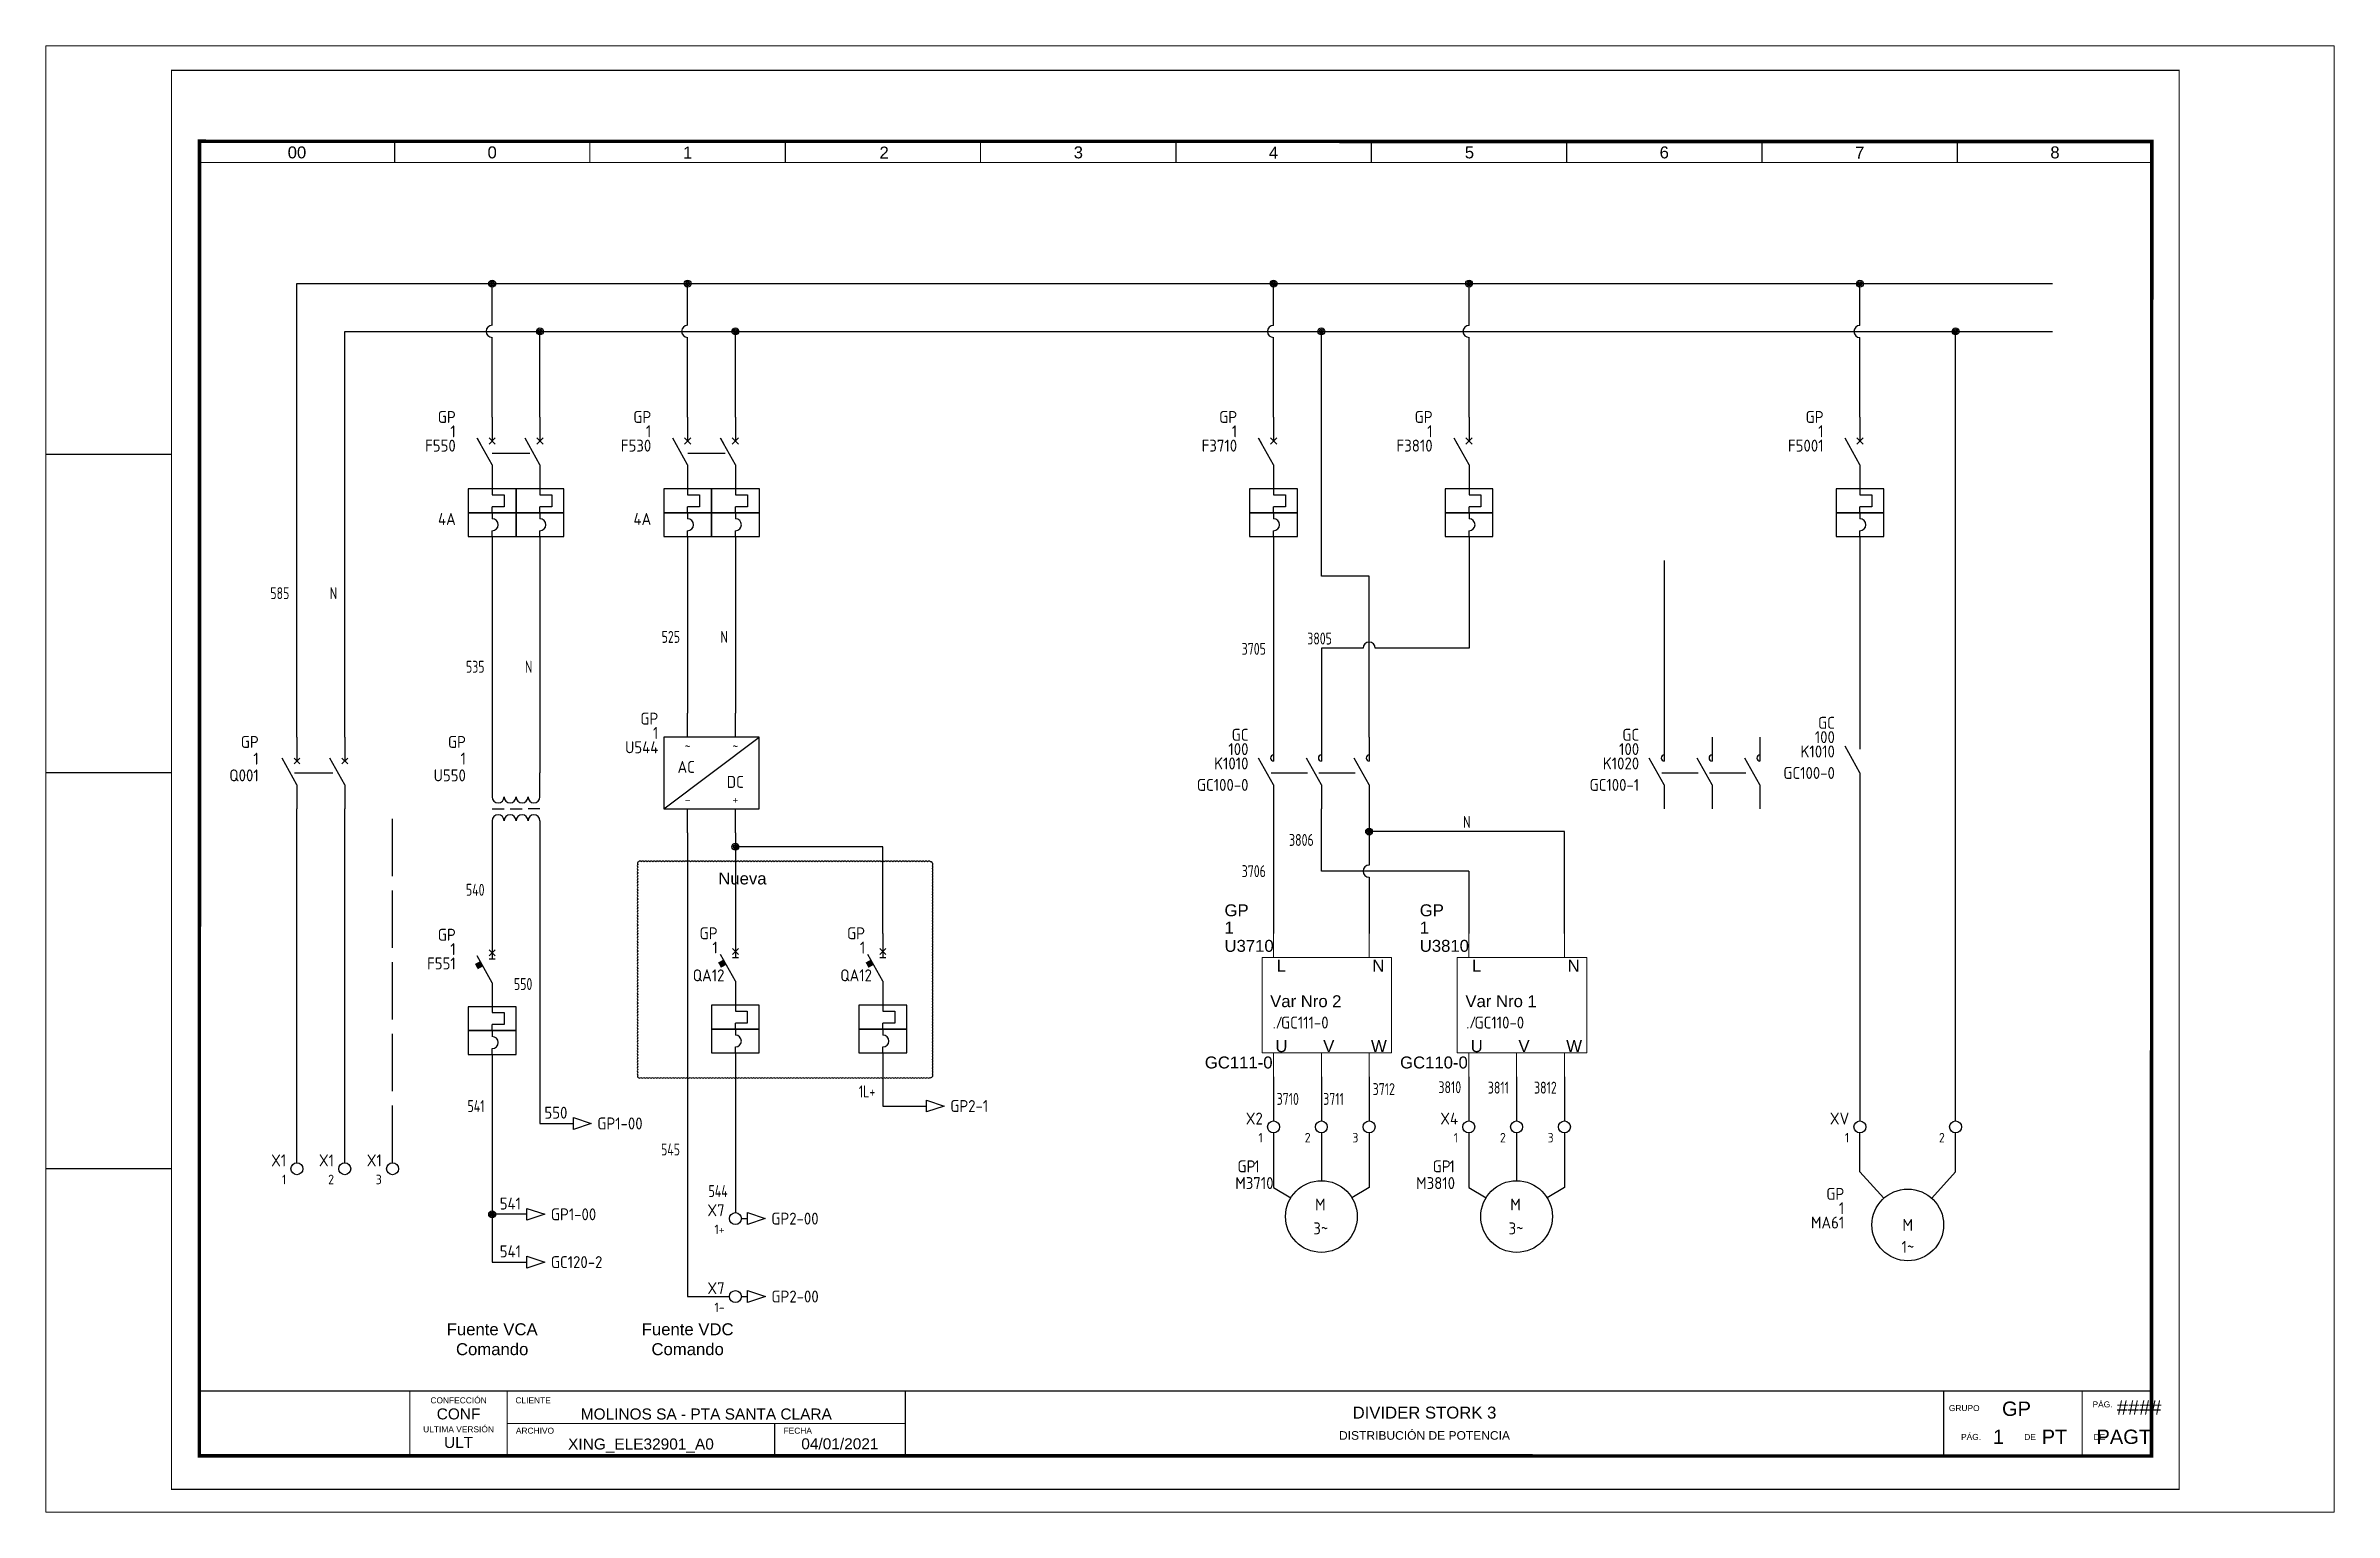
# Paper-space layout 'Layout1' of a CAD drawing. Header units: millimetres. Extents: x -26 to 453, y -5 to 302.
# The model-space entities are those that its viewports show. They can reach past a viewport. Long polylines and large blocks are cut down to what shows.
import ezdxf
from ezdxf.enums import TextEntityAlignment as Align

# ---------------------------------------------------------------- set-up
doc = ezdxf.new("R2010")
doc.units = ezdxf.units.MM
doc.linetypes.add('ACAD_ISO02W100', pattern=[15, 12, -3])
doc.layers.add('BLK_25', color=250, linetype='Continuous', lineweight=25)
doc.layers.add('eProC - L2', color=41, linetype='Continuous', lineweight=20)
for name, color, linetype in [('BLK_4', 250, 'Continuous'), ('BRN_25', 40, 'Continuous'), ('DESC', 150, 'Continuous'), ('LBLE_25', 4, 'Continuous'), ('LINK', 9, 'Continuous'), ('LOC', 8, 'Continuous'), ('MISC', 7, 'Continuous'), ('RED_15', 20, 'Continuous'), ('SYMS', 7, 'Continuous'), ('TAGS', 150, 'Continuous'), ('TERMS', 123, 'Continuous'), ('WHT_15', 7, 'Continuous'), ('WIREFIXED', 7, 'Continuous'), ('WIREREF', 52, 'Continuous'), ('XREF', 7, 'Continuous'), ('XREFCHILD', 134, 'Continuous'), ('Y_G_25', 3, 'ACAD_ISO02W100')]:
    doc.layers.add(name, color=color, linetype=linetype)
doc.styles.get("Standard").update_dxf_attribs({"font": 'arial.ttf'})
doc.styles.add('WD', font='arial.ttf')
doc.styles.add('WD_IEC', font='ISOCP2.shx', dxfattribs={"width": 0.9, "height": 4})
picture_1 = doc.add_image_def('image1.jpg', size_in_pixel=(564, 174))

psp = doc.layouts.get("Layout1")

msp = doc.modelspace()

# ---------------------------------------------------------------- texts
at = {"layer": 'TAGS', "char_height": 2.5, "attachment_point": 2}
for s, insert in [('Nueva', (119.55, 129.23)), ('Fuente VCA^JComando', (67.19, 34.88)), ('Fuente VDC^JComando', (108.09, 34.88))]:
    msp.add_mtext_dynamic_manual_height_columns(s, width=32.7092, gutter_width=12.5, heights=[0], dxfattribs=dict(at, insert=insert))

# ---------------------------------------------------------------- blocks, each defined once
blk = doc.blocks.new('WDDOT')
for radius in [0.72, 0.449, 0.223]:
    blk.add_circle((0, 0), radius)
blk = doc.blocks.new('VCB1')
for p, q in [((0, 7.5), (0, 2.5)), ((0, -2.5), (-3.12, 3.12)), ((0.62, 1.88), (-0.62, 3.12)), ((-0.62, 1.88), (0.62, 3.12)), ((0, -2.5), (0, -7.5))]:
    blk.add_line(p, q)
at = {"style": 'WD_IEC'}
for tag, p in [('INST', (-8, 5.25)), ('TAG1', (-8, -1.75)), ('LOC', (-8, 1.75)), ('RATING1', (-8, -6.35)), ('DESC1', (-8, -14.35)), ('DESC3', (-8, -21.35)), ('DESC2', (-8, -17.85))]:
    blk.add_attdef(tag, text='', height=2.5, dxfattribs=at).set_placement(p, align=Align.RIGHT)
blk.add_attdef('TERM01', text='', height=2, rotation=90, dxfattribs=at).set_placement((-1, 7.5), align=Align.RIGHT)
at = {"style": 'WD_IEC', "flags": 1}
for tag, p, height in [('X2TERM01', (0, 7.5), 0.32), ('MFG', (2.75, 6.5), 1.5), ('CAT', (2.75, 4), 1.5), ('X4LINK', (-2, 0), 0.32), ('X1LINK', (-0.5, 0), 0.32), ('X8TERM02', (0, -7.5), 0.32), ('ASSYCODE', (1, -9), 1), ('FAMILY', (1, -10.5), 1), ('CATDESC', (1, -12), 1), ('CONTACT', (1, -13.5), 1), ('COMMON', (2.25, -14.75), 1)]:
    blk.add_attdef(tag, p, '', height=height, dxfattribs=at)
at = {"style": 'WD_IEC'}
blk.add_attdef('TERM02', (-1, -7.5), '', height=2, rotation=90, dxfattribs=at)
at = {"lineweight": 15, "style": 'WD_IEC'}
blk.add_attdef('XREF', text='', height=2.5, dxfattribs=at).set_placement((-8, -10.35), align=Align.RIGHT)
blk = doc.blocks.new('VCB2')
for p, q in [((0, 7.5), (0, 2.5)), ((0, -2.5), (-3.12, 3.12)), ((0.62, 1.88), (-0.62, 3.12)), ((-0.62, 1.88), (0.62, 3.12)), ((0, -2.5), (0, -7.5))]:
    blk.add_line(p, q)
at = {"style": 'WD_IEC'}
for tag, p in [('INST', (-8, 2.65)), ('LOC', (-8, -0.35)), ('TAG2', (-8, -3.35)), ('DESC2', (-8, -16.35)), ('DESC1', (-8, -13.35)), ('DESC3', (-8, -19.35))]:
    blk.add_attdef(tag, text='', height=2.5, dxfattribs=at).set_placement(p, align=Align.RIGHT)
blk.add_attdef('TERM01', text='', height=2, rotation=90, dxfattribs=at).set_placement((-1, 7.5), align=Align.RIGHT)
at = {"style": 'WD_IEC', "flags": 1}
for tag, p, height in [('X2TERM01', (0, 7.5), 0.32), ('X4LINK', (-2.5, 0), 0.32), ('X1LINK', (-0.5, 0), 0.32), ('X8TERM02', (0, -7.5), 0.32), ('FAMILY', (1, -10.5), 1), ('CONTACT', (1, -13.5), 1)]:
    blk.add_attdef(tag, p, '', height=height, dxfattribs=at)
at = {"style": 'WD_IEC'}
blk.add_attdef('TERM02', (-1, -7.5), '', height=2, rotation=90, dxfattribs=at)
at = {"style": 'WD_IEC', "flags": 1}
blk.add_attdef('RATING1', text='', height=2.5, dxfattribs=at).set_placement((-8, -6.35), align=Align.RIGHT)
at = {"lineweight": 15, "style": 'WD_IEC'}
blk.add_attdef('XREF', text='', height=2.5, dxfattribs=at).set_placement((-8, -10.35), align=Align.RIGHT)
blk = doc.blocks.new('VCB11Q134')
for p, q in [((0, 7.5), (0, 2.5)), ((0, -2.5), (-3.12, 3.12)), ((-0.62, 3.12), (0.63, 4.37)), ((0.63, 3.12), (-0.62, 4.37)), ((-0.62, 2.5), (0.63, 2.5)), ((0, -2.5), (0, -8.75)), ((0, -7.5), (0, -8.75)), ((0, -8.75), (2.5, -8.75)), ((2.5, -8.75), (2.5, -11.25)), ((0, -12.5), (0, -11.25)), ((2.5, -11.25), (0, -11.25)), ((0, -12.5), (0, -13.75)), ((0, -17.5), (0, -16.25)), ((0, -17.5), (0, -22.5))]:
    blk.add_line(p, q)
for points in [[(-5, -7.5), (-5, -12.5), (5, -12.5), (5, -7.5)], [(-5, -12.5), (-5, -17.5), (5, -17.5), (5, -12.5)]]:
    blk.add_lwpolyline(points, close=True)
blk.add_arc((0, -15), 1.25, 270, 90)
blk.add_solid([(-2.52, 2.03), (-3.61, 1.43), (-1.91, 0.94), (-3.01, 0.33)])
at = {"style": 'WD_IEC'}
for tag, p in [('INST', (-7.62, 6.3)), ('LOC', (-7.62, 3.3)), ('TAG1', (-7.62, 0.3)), ('RATING1', (-7.62, -2.7)), ('DESC1', (-7.62, -15.05)), ('DESC3', (-7.62, -21.05)), ('DESC2', (-7.62, -18.05))]:
    blk.add_attdef(tag, text='', height=2.5, dxfattribs=at).set_placement(p, align=Align.RIGHT)
blk.add_attdef('TERM01', text='', height=2, rotation=90, dxfattribs=at).set_placement((-1, 7.5), align=Align.RIGHT)
at = {"style": 'WD_IEC', "flags": 1}
for tag, p, height in [('X2TERM01', (0, 7.5), 0.32), ('X4LINK', (-2.15, 0), 0.32), ('X1LINK', (0.02, 0), 0.32), ('ASSYCODE', (0.69, -18.77), 1), ('X8TERM02', (0, -22.5), 0.32), ('FAMILY', (0.69, -20.27), 1), ('CATDESC', (0.69, -21.77), 1)]:
    blk.add_attdef(tag, p, '', height=height, dxfattribs=at)
at = {"style": 'WD_IEC', "flags": 9}
for tag, p in [('MFG', (7.81, 5.44)), ('CAT', (7.81, 2.94))]:
    blk.add_attdef(tag, text='', height=1.5, dxfattribs=at).set_placement(p, align=Align.RIGHT)
at = {"lineweight": 15, "style": 'WD_IEC'}
for tag, p in [('XREF', (-7.62, -12.05)), ('WDTAGALT', (-7.62, -24.05))]:
    blk.add_attdef(tag, text='', height=2.5, dxfattribs=at).set_placement(p, align=Align.RIGHT)
at = {"style": 'WD_IEC'}
blk.add_attdef('TERM02', (-1, -22.5), '', height=2, rotation=90, dxfattribs=at)
blk = doc.blocks.new('VIN1G1')
for p, q in [((0, 7.5), (0, 12.5)), ((9.98, 7.5), (9.98, 12.5)), ((14.99, 7.5), (-5.01, 7.5)), ((-5.01, 7.5), (-5.01, -7.5)), ((-5.01, -7.5), (14.99, 7.5)), ((14.99, -7.5), (14.99, 7.5)), ((14.99, -7.5), (14.99, 7.5)), ((-5.01, -7.5), (14.99, -7.5)), ((0, -12.5), (0, -7.5)), ((9.98, -12.5), (9.98, -7.5))]:
    blk.add_line(p, q)
at = {"style": 'WD_IEC'}
for tag, p in [('INST', (-6.14, 10.12)), ('LOC', (-6.14, 7.12)), ('TAG1', (-6.14, 4.12)), ('RATING1', (-5.97, 0.36)), ('DESC1', (-6.14, -6.22)), ('DESC2', (-6.14, -9.22)), ('WDTAGALT', (-6.14, -15.22)), ('DESC3', (-6.14, -12.22))]:
    blk.add_attdef(tag, text='', height=2.5, dxfattribs=at).set_placement(p, align=Align.RIGHT)
for tag, p in [('TERM01', (-1, 12.23)), ('TERM02', (8.98, 12.5))]:
    blk.add_attdef(tag, text='', height=2, rotation=90, dxfattribs=at).set_placement(p, align=Align.RIGHT)
at = {"style": 'WD_IEC', "flags": 1}
for tag, p, height in [('X2TERM01', (0, 12.5), 0.32), ('X2TERM02', (9.98, 12.5), 0.32), ('MFG', (15.53, 6.06), 1.5), ('CAT', (15.53, 3.56), 1.5), ('X1LINK', (14.99, 0), 0.32), ('X4LINK', (-5.01, -0.61), 0.32), ('ASSYCODE', (15.61, -4.38), 1), ('FAMILY', (15.61, -5.88), 1), ('CATDESC', (15.61, -7.38), 1), ('X8TERM03', (0, -12.5), 0.32), ('X8TERM04', (9.98, -12.5), 0.32)]:
    blk.add_attdef(tag, p, '', height=height, dxfattribs=at)
at = {"style": 'WD_IEC'}
for tag, p in [('TERMDESC01', (-0.01, 5.55)), ('TERMDESC02', (9.98, 5.55)), ('TERMDESC03', (-0.01, -5.52)), ('TERMDESC04', (9.98, -5.52))]:
    blk.add_attdef(tag, text='', height=2, dxfattribs=at).set_placement(p, align=Align.MIDDLE)
for tag, p in [('AC', (-0.3, 0.01)), ('DC', (9.97, -3.13))]:
    blk.add_attdef(tag, text='', height=2.5, dxfattribs=at).set_placement(p, align=Align.CENTER)
at = {"lineweight": 15, "style": 'WD_IEC'}
blk.add_attdef('XREF', text='', height=2.5, dxfattribs=at).set_placement((-6.14, -3.22), align=Align.RIGHT)
at = {"style": 'WD_IEC'}
for tag, p in [('TERM03', (-1, -12.96)), ('TERM04', (8.98, -12.96))]:
    blk.add_attdef(tag, p, '', height=2, rotation=90, dxfattribs=at)
blk = doc.blocks.new('VT0002')
blk.add_circle((0, 0), 1.25)
at = {"style": 'WD_IEC', "flags": 1}
for tag, p, height in [('ASSYCODE', (2.75, 10.75), 1), ('CATDESC', (2.75, 9.25), 1), ('MFG', (2.75, 7.25), 1.5), ('CAT', (2.75, 4.75), 1.5), ('X4PIN01', (-1.25, 1), 0.25), ('X4TERM01', (-1.25, 0), 0.25), ('X4TERMDESC01', (-1.25, 0.5), 0.4), ('STRIPSEQ', (0, 0), 0.025), ('X2PIN01', (0, 2.25), 0.25), ('X2TERM01', (0, 1.25), 0.25), ('X8PIN01', (0, -0.25), 0.25), ('X2TERMDESC01', (0, 1.75), 0.4), ('X1PIN01', (1.25, 1), 0.25), ('X1TERM01', (1.25, 0), 0.25), ('X1TERMDESC01', (1.25, 0.5), 0.4), ('LINKTERM', (0, -0.04), 0.025), ('X8TERM01', (0, -1.25), 0.25), ('X8TERMDESC01', (0, -0.75), 0.4)]:
    blk.add_attdef(tag, p, '', height=height, dxfattribs=at)
at = {"style": 'WD_IEC'}
for tag, p in [('INST', (-2.25, 6.5)), ('LOC', (-2.25, 3.5)), ('DESC1', (-2.25, -6.25)), ('DESC2', (-2.25, -9.25)), ('DESC3', (-2.25, -12.25))]:
    blk.add_attdef(tag, text='', height=2.5, dxfattribs=at).set_placement(p, align=Align.RIGHT)
at = {"style": 'WD_IEC', "flags": 8}
for tag, height, p in [('TAGSTRIP', 2.5, (-2.25, 0.5)), ('TERM01', 2, (-2.25, -3.25))]:
    blk.add_attdef(tag, text='', height=height, dxfattribs=at).set_placement(p, align=Align.RIGHT)
blk = doc.blocks.new('WD_WNV')
at = {"linetype": 'Continuous', "style": 'WD_IEC', "width": 0.8}
blk.add_attdef('WIRENO', text='', height=2.5, dxfattribs=at).set_placement((-1.6, 0), align=Align.MIDDLE_RIGHT)
at = {"style": 'WD_IEC', "flags": 1}
for tag, p in [('W08USER', (-1, 0.375)), ('W04USER', (-1, 0.875)), ('W05USER', (-1, 0.75)), ('W09USER', (-1, 0.25)), ('W03USER', (-1, 1)), ('W06USER', (-1, 0.625)), ('W07USER', (-1, 0.5)), ('W02USER', (-1, 1.125)), ('W01USER', (-1, 1.25)), ('W10USER', (-1, 0.125))]:
    blk.add_attdef(tag, text='', height=0.08, dxfattribs=at).set_placement(p, align=Align.CENTER)
blk = doc.blocks.new('VXF1')
for p, q in [((0, 0), (0, -5)), ((10, -5), (10, 0)), ((0, -7.5), (2.5, -7.5)), ((3.75, -7.5), (6.25, -7.5)), ((10, -7.5), (7.5, -7.5)), ((0, -10), (0, -15)), ((10, -10), (10, -15))]:
    blk.add_line(p, q)
for centre, start, end in [((1.25, -5), 180, 0), ((1.25, -10), 0, 180), ((3.75, -5), 180, 0), ((3.75, -10), 0, 180), ((6.25, -5), 180, 0), ((6.25, -10), 0, 180), ((8.75, -5), 180, 0), ((8.75, -10), 0, 180)]:
    blk.add_arc(centre, 1.25, start, end)
at = {"style": 'WD_IEC'}
for tag, p in [('INST', (-5.5, 5.25)), ('TAG1', (-5.5, -1.75)), ('LOC', (-5.5, 1.75)), ('DESC1', (-5.5, -6.35)), ('DESC2', (-5.5, -9.85)), ('DESC3', (-5.5, -13.35))]:
    blk.add_attdef(tag, text='', height=2.5, dxfattribs=at).set_placement(p, align=Align.RIGHT)
at = {"style": 'WD_IEC', "flags": 1}
for tag, p, height in [('X2TERM01', (0, 0), 0.32), ('X2TERM02', (10, 0), 0.32), ('MFG', (12.75, -1), 1.5), ('X2TERM05', (5, -5), 0.32), ('CAT', (12.75, -3.5), 1.5), ('X8TERM06', (5, -10), 0.32), ('ASSYCODE', (11, -11.5), 1), ('FAMILY', (11, -13), 1), ('CATDESC', (11, -14.5), 1), ('X8TERM03', (0, -15), 0.32), ('X8TERM04', (10, -15), 0.32)]:
    blk.add_attdef(tag, p, '', height=height, dxfattribs=at)
at = {"style": 'WD_IEC'}
for tag, p in [('TERM01', (-1, 0)), ('TERM05', (4, 0)), ('TERM02', (9, 0))]:
    blk.add_attdef(tag, text='', height=2, rotation=90, dxfattribs=at).set_placement(p, align=Align.RIGHT)
for tag, p in [('TERM03', (-1, -15)), ('TERM06', (4, -15)), ('TERM04', (9, -15))]:
    blk.add_attdef(tag, p, '', height=2, rotation=90, dxfattribs=at)
at = {"lineweight": 15, "style": 'WD_IEC'}
for tag, p in [('RATING1', (-5.5, -16.85)), ('RATING2', (-5.5, -20.35)), ('XREF', (-5.5, -23.85))]:
    blk.add_attdef(tag, text='', height=2.5, dxfattribs=at).set_placement(p, align=Align.RIGHT)
blk = doc.blocks.new('HA1S1')
blk.add_lwpolyline([(0, 1.25), (3.75, 0), (0, -1.25)], close=True)
at = {"style": 'WD_IEC'}
for tag, height, flags, p in [('WIRENO', 2.5, 8, (-1.25, 1)), ('SIGCODE', 1, 1, (5, 1.8))]:
    blk.add_attdef(tag, text='', height=height, dxfattribs=dict(at, flags=flags)).set_placement(p, align=Align.RIGHT)
at = {"style": 'WD_IEC', "flags": 1}
blk.add_attdef('X4TERM01', (0, 0), '', height=0.32, dxfattribs=at)
at = {"style": 'WD_IEC'}
blk.add_attdef('XREF', text='', height=2.5, dxfattribs=at).set_placement((5, 0), align=Align.MIDDLE_LEFT)
blk.add_attdef('DESC1', text='', height=2.5, dxfattribs=at).set_placement((-1.25, -1), align=Align.TOP_RIGHT)
blk = doc.blocks.new('HT0002')
blk.add_circle((0, 0), 1.25)
at = {"style": 'WD_IEC', "flags": 1}
for tag, p, height in [('ASSYCODE', (2.75, 10.75), 1), ('CATDESC', (2.75, 9.25), 1), ('MFG', (2.75, 7.25), 1.5), ('CAT', (2.75, 4.75), 1.5), ('X4PIN01', (-1.25, 1), 0.25), ('X4TERM01', (-1.25, 0), 0.25), ('X4TERMDESC01', (-1.25, 0.5), 0.4), ('STRIPSEQ', (0, 0), 0.025), ('X2PIN01', (0, 2.25), 0.25), ('X2TERM01', (0, 1.25), 0.25), ('X8PIN01', (0, -0.25), 0.25), ('X2TERMDESC01', (0, 1.75), 0.4), ('X1PIN01', (1.25, 1), 0.25), ('X1TERM01', (1.25, 0), 0.25), ('X1TERMDESC01', (1.25, 0.5), 0.4), ('LINKTERM', (0, -0.04), 0.025), ('X8TERM01', (0, -1.25), 0.25), ('X8TERMDESC01', (0, -0.75), 0.4)]:
    blk.add_attdef(tag, p, '', height=height, dxfattribs=at)
at = {"style": 'WD_IEC'}
for tag, p in [('INST', (-2.25, 6.5)), ('LOC', (-2.25, 3.5)), ('DESC1', (-2.25, -6.25)), ('DESC2', (-2.25, -9.25)), ('DESC3', (-2.25, -12.25))]:
    blk.add_attdef(tag, text='', height=2.5, dxfattribs=at).set_placement(p, align=Align.RIGHT)
at = {"style": 'WD_IEC', "flags": 8}
for tag, height, p in [('TAGSTRIP', 2.5, (-2.25, 0.5)), ('TERM01', 2, (-2.25, -3.25))]:
    blk.add_attdef(tag, text='', height=height, dxfattribs=at).set_placement(p, align=Align.RIGHT)
blk = doc.blocks.new('VMS21P')
for p, q in [((0, 7.5), (0, 2.5)), ((0, -2.5), (-3.12, 3.12)), ((0, -2.5), (0, -7.5))]:
    blk.add_line(p, q)
blk.add_arc((0, 3.12), 0.625, 90, 270)
at = {"style": 'WD_IEC'}
for tag, p in [('INST', (-5.25, 6.75)), ('LOC', (-5.25, 3.75)), ('TAG2', (-5.25, 0.75)), ('DESC1', (-5.25, -6.75)), ('XREF', (-5.25, -3.75)), ('DESC2', (-5.25, -9.75)), ('DESC3', (-5.25, -12.75))]:
    blk.add_attdef(tag, text='', height=2.5, dxfattribs=at).set_placement(p, align=Align.RIGHT)
blk.add_attdef('TERM01', text='', height=2, rotation=90, dxfattribs=at).set_placement((-1, 7.5), align=Align.RIGHT)
at = {"style": 'WD_IEC', "flags": 1}
for tag, p, height in [('X2TERM01', (0, 7.5), 0.32), ('X4LINK', (-2.91, 0), 0.32), ('X1LINK', (-0.5, 0), 0.32), ('CONTACT', (4, -3.5), 1), ('FAMILY', (4, -5), 1), ('X8TERM02', (0, -7.5), 0.32)]:
    blk.add_attdef(tag, p, '', height=height, dxfattribs=at)
at = {"style": 'WD_IEC'}
blk.add_attdef('TERM02', (-1, -7.5), '', height=2, rotation=90, dxfattribs=at)
blk = doc.blocks.new('WD_WNH')
at = {"linetype": 'Continuous', "style": 'WD_IEC', "width": 0.8}
blk.add_attdef('WIRENO', text='', height=2.5, dxfattribs=at).set_placement((0, 0.75), align=Align.CENTER)
at = {"style": 'WD_IEC', "flags": 1}
for tag, p in [('W08USER', (0, 0.375)), ('W04USER', (0, 0.875)), ('W05USER', (0, 0.75)), ('W09USER', (0, 0.25)), ('W03USER', (0, 1)), ('W06USER', (0, 0.625)), ('W07USER', (0, 0.5)), ('W02USER', (0, 1.125)), ('W01USER', (0, 1.25)), ('W10USER', (0, 0.125))]:
    blk.add_attdef(tag, text='', height=0.08, dxfattribs=at).set_placement(p, align=Align.CENTER)
blk = doc.blocks.new('Var_Monofasico')
at = {"layer": 'eProC - L2'}
for p, q in [((0, -5), (0, 0)), ((20, 0), (20, -5)), ((-2.4, -5), (24.7, -5)), ((-2.4, -5), (-2.4, -24.97)), ((24.7, -5), (24.7, -25)), ((-2.4, -25), (24.7, -25)), ((0, -25), (0, -30)), ((10, -30), (10, -25)), ((20, -30), (20, -25))]:
    blk.add_line(p, q, dxfattribs=at)
at = {"style": 'WD', "flags": 1}
for tag, p in [('X2TERM01', (0, 0)), ('X2TERM02', (20, 0)), ('X8TERM03', (0, -30)), ('X8TERM04', (10, -30)), ('X8TERM05', (20, -30))]:
    blk.add_attdef(tag, p, '', height=0.005, dxfattribs=at)
at = {"style": 'WD', "width": 0.7}
for tag, p in [('TERM01', (0, -0.02)), ('TERM02', (20, -0.02))]:
    blk.add_attdef(tag, text='', height=0.0625, dxfattribs=at).set_placement(p, align=Align.TOP_CENTER)
for tag, p in [('TERM03', (0, -29.97)), ('TERM04', (10, -29.97)), ('TERM05', (20, -29.97))]:
    blk.add_attdef(tag, text='', height=0.0625, dxfattribs=at).set_placement(p, align=Align.CENTER)
at = {"layer": 'eProC - L2', "char_height": 2.5, "attachment_point": 1}
for s, width, insert in [('L', 6.6916, (0.66, -5.48)), ('N', 6.6916, (20.66, -5.48)), ('Var Nro', 24.0462, (-0.71, -12.91)), ('U', 6.6916, (0.39, -22.32)), ('V', 6.6916, (10.39, -22.32)), ('W', 6.6916, (20.39, -22.32))]:
    blk.add_mtext_dynamic_manual_height_columns(s, width=width, gutter_width=12.5, heights=[0], dxfattribs=dict(at, insert=insert))
at = {"layer": 'eProC - L2'}
for tag, p in [('INST', (-10.26, 3.61)), ('LOC', (-10.26, -0.01)), ('TAG1', (-10.26, -3.83)), ('NRO', (12.26, -15.42))]:
    blk.add_attdef(tag, p, '', height=2.5, dxfattribs=at)
blk.add_attdef('XREF', text='', height=2.5, dxfattribs=at).set_placement((-0.21, -28.24), align=Align.RIGHT)
blk = doc.blocks.new('VMO13')
blk.add_circle((0, 0), 7.5)
at = {"style": 'WD_IEC'}
for tag, p in [('INST', (-12.88, 12.75)), ('LOC', (-12.88, 9.25)), ('TAG1', (-12.88, 5.75)), ('DESC2', (-12.88, -2)), ('DESC1', (-12.88, 1.5)), ('DESC3', (-12.88, -5.5)), ('RATING1', (-12.88, -9)), ('RATING3', (-12.88, -16)), ('RATING2', (-12.88, -12.5)), ('RATING4', (-12.95, -19.58))]:
    blk.add_attdef(tag, text='', height=2.5, dxfattribs=at).set_placement(p, align=Align.RIGHT)
blk.add_attdef('TERM02', (-0.69, 7.75), '', height=2, rotation=90, dxfattribs=at)
at = {"style": 'WD_IEC', "flags": 1}
for tag, p, height in [('MFG', (12.75, 9), 1.5), ('X2TERM02', (0, 7.5), 0.32), ('CAT', (12.75, 6.5), 1.5), ('X4LINK', (-7.5, 0), 0.32), ('X0TERM01', (-6.4, 3.9), 0.32), ('X0TERM03', (6.4, 3.9), 0.32), ('X1LINK', (7.5, 0), 0.32), ('X8TERM04', (0, -7.5), 0.32), ('ASSYCODE', (1, -9), 1), ('FAMILY', (1, -10.5), 1), ('CATDESC', (1, -12), 1)]:
    blk.add_attdef(tag, p, '', height=height, dxfattribs=at)
at = {"style": 'WD_IEC'}
for tag, p in [('TERM01', (-7.35, 4.34)), ('TERM03', (9.35, 4.53)), ('TERM04', (-0.59, -7.92))]:
    blk.add_attdef(tag, text='', height=2, rotation=90, dxfattribs=at).set_placement(p, align=Align.RIGHT)
for tag, p in [('M', (-0.22, 1.27)), ('3~', (-0.12, -3.73))]:
    blk.add_attdef(tag, text='', height=2.5, dxfattribs=at).set_placement(p, align=Align.CENTER)
at = {"lineweight": 15, "style": 'WD_IEC'}
blk.add_attdef('XREF', text='', height=2.5, dxfattribs=at).set_placement((-13.19, -22.86), align=Align.RIGHT)
blk = doc.blocks.new('VMS21')
for p, q in [((0, 7.5), (0, 2.5)), ((0, -2.5), (-3.12, 3.12)), ((0, -2.5), (0, -7.5))]:
    blk.add_line(p, q)
at = {"style": 'WD_IEC'}
for tag, p in [('INST', (-5.25, 6.75)), ('LOC', (-5.25, 3.75)), ('TAG2', (-5.25, 0.75)), ('DESC1', (-5.25, -6.75)), ('XREF', (-5.25, -3.75)), ('DESC2', (-5.25, -9.75)), ('DESC3', (-5.25, -12.75))]:
    blk.add_attdef(tag, text='', height=2.5, dxfattribs=at).set_placement(p, align=Align.RIGHT)
blk.add_attdef('TERM01', text='', height=2, rotation=90, dxfattribs=at).set_placement((-1, 7.5), align=Align.RIGHT)
at = {"style": 'WD_IEC', "flags": 1}
for tag, p, height in [('X2TERM01', (0, 7.5), 0.32), ('X4LINK', (-2.81, 0), 0.32), ('X1LINK', (-0.5, 0), 0.32), ('CONTACT', (4, -3.5), 1), ('FAMILY', (4, -5), 1), ('X8TERM02', (0, -7.5), 0.32)]:
    blk.add_attdef(tag, p, '', height=height, dxfattribs=at)
at = {"style": 'WD_IEC'}
blk.add_attdef('TERM02', (-1, -7.5), '', height=2, rotation=90, dxfattribs=at)
blk = doc.blocks.new('VMO1M9')
blk.add_circle((0, 0), 7.5)
at = {"style": 'WD_IEC'}
for tag, p in [('INST', (-13.29, 5.25)), ('TAG1', (-13.29, -0.75)), ('LOC', (-13.29, 2.25)), ('RATING1', (-13.29, -4.8)), ('DESC2', (-13.29, -15.1)), ('DESC1', (-13.29, -12.1)), ('DESC3', (-13.29, -18.1))]:
    blk.add_attdef(tag, text='', height=2.5, dxfattribs=at).set_placement(p, align=Align.RIGHT)
for tag, p in [('TERM01', (-6.47, 6.21)), ('TERM02', (8.52, 6.21))]:
    blk.add_attdef(tag, text='', height=2, rotation=90, dxfattribs=at).set_placement(p, align=Align.RIGHT)
at = {"style": 'WD_IEC', "flags": 1}
for tag, p, height in [('X0TERM01', (-5.03, 5.56), 0.32), ('X0TERM02', (5.02, 5.58), 0.32), ('MFG', (7.54, 6.5), 1.5), ('CAT', (7.54, 4), 1.5), ('X4LINK', (-7.55, -0.02), 0.32), ('X1LINK', (7.45, -0.02), 0.32), ('ASSYCODE', (7.65, -4), 1), ('FAMILY', (7.65, -5.5), 1), ('CATDESC', (7.65, -7), 1)]:
    blk.add_attdef(tag, p, '', height=height, dxfattribs=at)
at = {"style": 'WD_IEC'}
for tag, p in [('M', (0, 0)), ('1~', (0.04, -4.59))]:
    blk.add_attdef(tag, text='', height=2.5, dxfattribs=at).set_placement(p, align=Align.MIDDLE)
at = {"lineweight": 15, "style": 'WD_IEC'}
blk.add_attdef('XREF', text='', height=2.5, dxfattribs=at).set_placement((-13.29, -9.1), align=Align.RIGHT)
at = {"style": 'WD_IEC', "width": 0.9}
blk.add_attdef('WDTAGALT', text='', height=2.5, dxfattribs=at).set_placement((-13.29, -21.1), align=Align.RIGHT)
blk = doc.blocks.new('VCB11Q9')
for p, q in [((0, 7.5), (0, 2.5)), ((0, -2.5), (-3.12, 3.12)), ((-3.12, 3.12), (-2.52, 2.03)), ((-0.66, 1.84), (0.66, 3.16)), ((-0.66, 3.16), (0.66, 1.84)), ((0, -2.5), (0, -7.5)), ((0, -7.5), (0, -8.75)), ((0, -8.75), (2.5, -8.75)), ((2.5, -8.75), (2.5, -11.25)), ((0, -12.5), (0, -11.25)), ((2.5, -11.25), (0, -11.25)), ((0, -12.5), (0, -13.75)), ((0, -17.5), (0, -16.25)), ((0, -17.5), (0, -22.5))]:
    blk.add_line(p, q)
for points in [[(-5, -7.5), (-5, -12.5), (5, -12.5), (5, -7.5)], [(-5, -12.5), (-5, -17.5), (5, -17.5), (5, -12.5)]]:
    blk.add_lwpolyline(points, close=True)
blk.add_arc((0, -15), 1.25, 270, 90)
at = {"style": 'WD_IEC'}
for tag, p in [('INST', (-7.62, 6.3)), ('LOC', (-7.62, 3.3)), ('TAG1', (-7.62, 0.3)), ('RATING1', (-7.62, -2.7)), ('DESC1', (-7.62, -15.05)), ('DESC3', (-7.62, -21.05)), ('DESC2', (-7.62, -18.05))]:
    blk.add_attdef(tag, text='', height=2.5, dxfattribs=at).set_placement(p, align=Align.RIGHT)
blk.add_attdef('TERM01', text='', height=2, rotation=90, dxfattribs=at).set_placement((-1, 7.5), align=Align.RIGHT)
at = {"style": 'WD_IEC', "flags": 1}
for tag, p, height in [('X2TERM01', (0, 7.5), 0.32), ('X4LINK', (-2.15, 0), 0.32), ('X1LINK', (0.02, 0), 0.32), ('CONTACT', (-5.15, -7.55), 1), ('COMMON', (-3.9, -8.8), 1), ('ASSYCODE', (0.69, -18.77), 1), ('X8TERM02', (0, -22.5), 0.32), ('FAMILY', (0.69, -20.27), 1), ('CATDESC', (0.69, -21.77), 1)]:
    blk.add_attdef(tag, p, '', height=height, dxfattribs=at)
at = {"style": 'WD_IEC', "flags": 9}
for tag, p in [('MFG', (7.81, 5.44)), ('CAT', (7.81, 2.94))]:
    blk.add_attdef(tag, text='', height=1.5, dxfattribs=at).set_placement(p, align=Align.RIGHT)
at = {"lineweight": 15, "style": 'WD_IEC'}
blk.add_attdef('XREF', text='', height=2.5, dxfattribs=at).set_placement((-7.62, -12.05), align=Align.RIGHT)
at = {"style": 'WD_IEC'}
blk.add_attdef('TERM02', (-1, -22.5), '', height=2, rotation=90, dxfattribs=at)
blk = doc.blocks.new('VCB21Q9')
for p, q in [((0, 7.5), (0, 2.5)), ((0, -2.5), (-3.12, 3.12)), ((-3.12, 3.12), (-2.52, 2.03)), ((-0.66, 1.84), (0.66, 3.16)), ((-0.66, 3.16), (0.66, 1.84)), ((0, -2.5), (0, -7.5)), ((0, -7.5), (0, -8.75)), ((0, -8.75), (2.5, -8.75)), ((2.5, -8.75), (2.5, -11.25)), ((0, -12.5), (0, -11.25)), ((2.5, -11.25), (0, -11.25)), ((0, -12.5), (0, -13.75)), ((0, -17.5), (0, -16.25)), ((0, -17.5), (0, -22.5))]:
    blk.add_line(p, q)
for points in [[(-5, -7.5), (-5, -12.5), (5, -12.5), (5, -7.5)], [(-5, -12.5), (-5, -17.5), (5, -17.5), (5, -12.5)]]:
    blk.add_lwpolyline(points, close=True)
blk.add_arc((0, -15), 1.25, 270, 90)
at = {"style": 'WD_IEC'}
for tag, p in [('INST', (-5.27, 9.9)), ('TAG2', (-5.27, 3.9)), ('LOC', (-5.27, 6.9)), ('DESC2', (-8.42, -15.55)), ('DESC1', (-8.42, -12.55)), ('DESC3', (-8.42, -18.55))]:
    blk.add_attdef(tag, text='', height=2.5, dxfattribs=at).set_placement(p, align=Align.RIGHT)
blk.add_attdef('TERM01', text='', height=2, rotation=90, dxfattribs=at).set_placement((-1, 7.5), align=Align.RIGHT)
at = {"style": 'WD_IEC', "flags": 1}
for tag, p, height in [('X2TERM01', (0, 7.5), 0.32), ('X4LINK', (-2.15, 0), 0.32), ('X1LINK', (-0.13, 0), 0.32), ('CONTACT', (-5.15, -7.55), 1), ('X8TERM02', (0, -22.5), 0.32), ('FAMILY', (0.69, -20.27), 1)]:
    blk.add_attdef(tag, p, '', height=height, dxfattribs=at)
at = {"lineweight": 15, "style": 'WD_IEC'}
blk.add_attdef('XREF', text='', height=2.5, dxfattribs=at).set_placement((-8.42, -6.55), align=Align.RIGHT)
at = {"style": 'WD_IEC', "flags": 1}
blk.add_attdef('RATING1', text='', height=2.5, dxfattribs=at).set_placement((-8.42, -9.55), align=Align.RIGHT)
at = {"style": 'WD_IEC'}
blk.add_attdef('TERM02', (-1, -22.5), '', height=2, rotation=90, dxfattribs=at)
blk = doc.blocks.new('HA2D1_REF')
at = {"insert": (0.12, 1.25), "char_height": 2.5, "attachment_point": 1, "style": 'WD_IEC'}
blk.add_mtext_dynamic_manual_height_columns('./', width=3.6033, gutter_width=12.5, heights=[0], dxfattribs=at)
at = {"style": 'WD_IEC', "flags": 8}
blk.add_attdef('SIGCODE', (0, 3), '', height=2.5, dxfattribs=at)
at = {"style": 'WD_IEC'}
blk.add_attdef('XREF', text='', height=2.5, dxfattribs=at).set_placement((1.82, 0), align=Align.MIDDLE_LEFT)
blk.add_attdef('DESC1', text='', height=2.5, dxfattribs=at).set_placement((4.5, -4.19), align=Align.MIDDLE_CENTER)
blk = doc.blocks.new('eproc_rotulo_010')
at = {"layer": 'eProC - L2', "color": 0, "lineweight": 5, "const_width": 0.233}
for points in [[(0.12, 297.12), (420.12, 297.12), (420.12, 0.12), (0.12, 0.12), (0.12, 297.12)], [(5.9, 20.72), (414.37, 20.7)], [(49.98, 7.12), (49.98, 20.72)], [(70.35, 7.12), (70.35, 20.72)], [(153.64, 7.04), (153.64, 20.64)], [(70.35, 13.92), (153.64, 13.92)], [(126.3, 7.12), (126.3, 13.92)]]:
    blk.add_lwpolyline(points, dxfattribs=at)
at = {"layer": 'eProC - L2', "color": 0}
blk.add_lwpolyline([(420.12, 0.12), (420.12, 297.12), (0.12, 297.12), (0.12, 0.12), (420.12, 0.12)], dxfattribs=at)
at = {"layer": 'eProC - L2', "color": 0, "lineweight": 40, "const_width": 0.75}
blk.add_lwpolyline([(5.92, 7.13), (414.37, 7.11), (414.4, 282.24), (5.95, 282.27)], close=True, dxfattribs=at)
at = {"layer": 'eProC - L2', "color": 0, "lineweight": 5, "const_width": 0.233}
for points in [[(46.8, 277.83), (5.9, 277.83), (5.9, 282.27), (46.8, 282.27)], [(87.64, 277.83), (46.75, 277.83), (46.75, 282.27), (87.64, 282.27)], [(128.54, 277.83), (87.64, 277.83), (87.64, 282.26), (128.54, 282.26)], [(169.38, 277.83), (128.49, 277.83), (128.49, 282.26), (169.38, 282.26)], [(210.28, 277.82), (169.38, 277.82), (169.38, 282.26), (210.28, 282.26)], [(251.12, 277.82), (210.23, 277.82), (210.23, 282.26), (251.12, 282.26)], [(292.02, 277.82), (251.12, 277.82), (251.12, 282.25), (292.02, 282.25)], [(332.86, 277.82), (291.97, 277.82), (291.97, 282.25), (332.86, 282.25)], [(373.76, 277.83), (332.86, 277.83), (332.86, 282.27), (373.76, 282.27)], [(414.6, 277.83), (373.71, 277.83), (373.71, 282.27), (414.6, 282.27)]]:
    blk.add_lwpolyline(points, close=True, dxfattribs=at)
at = {"layer": 'eProC - L2', "color": 0, "lineweight": 0, "const_width": 0.233}
for points in [[(370.87, 7.1), (370.87, 20.7)], [(399.87, 7.1), (399.87, 20.7)]]:
    blk.add_lwpolyline(points, dxfattribs=at)
at = {"layer": 'eProC - L2', "color": 0, "lineweight": 20, "char_height": 2.5, "attachment_point": 8}
for s, insert in [('{\\fArial|b0|i0|c0|p18;00}', (26.35, 278.66)), ('{\\fArial|b0|i0|c0|p18;0}', (67.19, 278.66)), ('{\\fArial|b0|i0|c0|p18;1}', (108.09, 278.66)), ('{\\fArial|b0|i0|c0|p18;2}', (149.2, 278.66)), ('{\\fArial|b0|i0|c0|p18;3}', (189.83, 278.66)), ('{\\fArial|b0|i0|c0|p18;4}', (230.67, 278.66)), ('{\\fArial|b0|i0|c0|p18;5}', (271.66, 278.66)), ('{\\fArial|b0|i0|c0|p18;6}', (312.41, 278.66)), ('{\\fArial|b0|i0|c0|p18;7}', (353.31, 278.66)), ('{\\fArial|b0|i0|c0|p18;8}', (394.16, 278.66))]:
    blk.add_mtext(s, dxfattribs=dict(at, insert=insert))
at = {"layer": 'eProC - L2', "color": 0, "char_height": 1.2552}
for s, insert, attachment_point in [('{\\fArial|b0|i0|c0|p18;CONFECCIÓN }', (60.16, 18.11), 8), ('{\\fArial|b0|i0|c0|p18;CLIENTE}', (72.05, 18.11), 7), ('{\\fArial|b0|i0|c0|p18;GRUPO}', (371.96, 16.49), 7), ('{\\fArial|b0|i0|c0|p18;PÁG.}', (402.01, 17.26), 7), ('{\\fArial|b0|i0|c0|p18;ULTIMA VERSIÓN}', (60.16, 12.05), 8), ('{\\fArial|b0|i0|c0|p18;ARCHIVO}', (72.15, 11.76), 7), ('{\\fArial|b0|i0|c0|p18;FECHA}', (128.15, 11.76), 7), ('{\\fArial|b0|i0|c0|p18;PÁG.}', (374.51, 10.46), 7), ('{\\fArial|b0|i0|c0|p18;DE}', (387.74, 10.46), 7), ('{\\fArial|b0|i0|c0|p18;DE}', (402.24, 10.46), 7)]:
    blk.add_mtext(s, dxfattribs=dict(at, insert=insert, attachment_point=attachment_point))
at = {"layer": 'eProC - L2', "color": 0}
for tag, height, p in [('CONF', 2.31, (60.16, 14.76)), ('CLIENTE', 2.31, (111.99, 14.74)), ('DESC_1', 2.5, (262.25, 14.94)), ('ULT', 2.31, (60.16, 8.79)), ('ARCH', 2.31, (98.32, 8.46)), ('FECHA', 2.31, (139.94, 8.5)), ('DESC__2', 1.8, (262.25, 10.51))]:
    blk.add_attdef(tag, text='', height=height, dxfattribs=at).set_placement(p, align=Align.CENTER)
for tag, p in [('GR', (386.11, 17)), ('PGRAL', (411.76, 17.25)), ('PG', (382.35, 11.13)), ('PT', (394.05, 11.13)), ('PAGT', (408.55, 11.13))]:
    blk.add_attdef(tag, text='', height=3, dxfattribs=at).set_placement(p, align=Align.MIDDLE_CENTER)
at = {"layer": 'eProC - L2', "color": 0, "flags": 9}
blk.add_attdef('WD_TB', (0.12, 0.12), '', height=2.5, dxfattribs=at)
at = {"layer": 'eProC - L2', "color": 0}
image = blk.add_image(picture_1, insert=(5.9, 7.12), size_in_units=(44.08, 13.6), dxfattribs=at)
image.dxf.flags = 7

# ---------------------------------------------------------------- linework, layer by layer
for p, q in [((0.12, 216.71), (-68.49, 216.71)), ((0.12, 150.06), (-69.44, 150.06)), ((0.12, 67.23), (-127.04, 67.23))]:
    msp.add_line(p, q)
at = {"layer": 'BLK_25'}
for p, q in [((230.67, 86.46), (230.67, 77.23)), ((240.67, 86.46), (240.67, 77.23)), ((250.67, 86.46), (250.67, 77.23)), ((271.52, 86.46), (271.52, 77.23)), ((281.52, 86.46), (281.52, 77.23)), ((291.52, 86.46), (291.52, 77.23)), ((230.67, 74.73), (230.67, 63.33)), ((240.67, 74.73), (240.67, 64.73)), ((250.67, 74.73), (250.67, 63.33)), ((271.52, 74.73), (271.52, 63.33)), ((281.52, 74.73), (281.52, 64.73)), ((291.52, 74.73), (291.52, 63.33)), ((230.67, 63.33), (234.27, 61.14)), ((250.67, 63.33), (247.08, 61.14)), ((271.52, 63.33), (275.12, 61.14)), ((291.52, 63.33), (287.92, 61.14))]:
    msp.add_line(p, q, dxfattribs=at)
at = {"layer": 'BLK_4'}
msp.add_line((26.35, 68.48), (26.35, 142.56), dxfattribs=at)
at = {"layer": 'BRN_25'}
for p, q in [((26.35, 252.49), (393.65, 252.49)), ((26.35, 157.56), (26.35, 252.49)), ((67.19, 243.76), (67.19, 252.49)), ((108.09, 243.76), (108.09, 252.49)), ((230.67, 243.75), (230.67, 252.48)), ((271.57, 243.75), (271.57, 252.48)), ((353.36, 243.74), (353.36, 252.47)), ((67.19, 224.52), (67.19, 241.22)), ((108.09, 224.52), (108.09, 241.22)), ((230.67, 224.52), (230.67, 241.21)), ((271.57, 224.52), (271.57, 241.21)), ((353.36, 224.52), (353.36, 241.2)), ((67.19, 194.52), (67.19, 150.06)), ((108.09, 194.52), (108.09, 162.56)), ((230.67, 194.52), (230.67, 157.56)), ((271.57, 194.52), (271.57, 176.2)), ((312.41, 194.52), (312.41, 157.56)), ((353.36, 194.52), (353.36, 160.06)), ((249.4, 176.2), (240.67, 176.2)), ((240.67, 176.2), (240.67, 157.56)), ((271.57, 176.2), (251.94, 176.2)), ((353.36, 145.06), (353.36, 77.23)), ((230.67, 142.56), (230.67, 116.46)), ((240.67, 129.51), (240.67, 142.56)), ((67.19, 135.06), (67.19, 116.15)), ((271.52, 129.51), (240.67, 129.51)), ((271.52, 129.51), (271.52, 116.46)), ((67.19, 86.15), (67.19, 47.69)), ((353.36, 70.66), (353.36, 74.73)), ((353.36, 66.59), (353.36, 70.66)), ((353.36, 66.59), (358.35, 61.05)), ((74.47, 57.69), (67.19, 57.69)), ((67.19, 47.69), (74.47, 47.69))]:
    msp.add_line(p, q, dxfattribs=at)
for centre, start, end in [((67.19, 242.49), 90, 270), ((108.09, 242.49), 90, 270), ((230.67, 242.48), 90, 270), ((271.57, 242.48), 90, 270), ((353.36, 242.47), 90, 270), ((250.67, 176.2), 0, 180)]:
    msp.add_arc(centre, 1.27, start, end, dxfattribs=at)
at = {"layer": 'DESC'}
msp.add_lwpolyline([(97.71, 86.35, 0.520567), (98.31, 86.35, 0.520567), (98.92, 86.35, 0.520567), (99.52, 86.35, 0.520567), (100.13, 86.35, 0.520567), (100.73, 86.35, 0.520567), (101.34, 86.35, 0.520567), (101.94, 86.35, 0.520567), (102.55, 86.35, 0.520567), (103.15, 86.35, 0.520567), (103.76, 86.35, 0.520567), (104.36, 86.35, 0.520567), (104.97, 86.35, 0.520567), (105.57, 86.35, 0.520567), (106.18, 86.35, 0.520567), (106.78, 86.35, 0.520567), (107.38, 86.35, 0.520567), (107.99, 86.35, 0.520567), (108.59, 86.35, 0.520567), (109.2, 86.35, 0.520567), (109.8, 86.35, 0.520567), (110.41, 86.35, 0.520567), (111.01, 86.35, 0.520567), (111.62, 86.35, 0.520567), (112.22, 86.35, 0.520567), (112.83, 86.35, 0.520567), (113.43, 86.35, 0.520567), (114.04, 86.35, 0.520567), (114.64, 86.35, 0.520567), (115.25, 86.35, 0.520567), (115.85, 86.35, 0.520567), (116.46, 86.35, 0.520567), (117.06, 86.35, 0.520567), (117.67, 86.35, 0.520567), (118.27, 86.35, 0.520567), (118.88, 86.35, 0.520567), (119.48, 86.35, 0.520567), (120.09, 86.35, 0.520567), (120.69, 86.35, 0.520567), (121.3, 86.35, 0.520567), (121.9, 86.35, 0.520567), (122.5, 86.35, 0.520567), (123.11, 86.35, 0.520567), (123.71, 86.35, 0.520567), (124.32, 86.35, 0.520567), (124.92, 86.35, 0.520567), (125.53, 86.35, 0.520567), (126.13, 86.35, 0.520567), (126.74, 86.35, 0.520567), (127.34, 86.35, 0.520567), (127.95, 86.35, 0.520567), (128.55, 86.35, 0.520567), (129.16, 86.35, 0.520567), (129.76, 86.35, 0.520567), (130.37, 86.35, 0.520567), (130.97, 86.35, 0.520567), (131.58, 86.35, 0.520567), (132.18, 86.35, 0.520567), (132.79, 86.35, 0.520567), (133.39, 86.35, 0.520567), (134, 86.35, 0.520567), (134.6, 86.35, 0.520567), (135.21, 86.35, 0.520567), (135.81, 86.35, 0.520567), (136.42, 86.35, 0.520567), (137.02, 86.35, 0.520567), (137.62, 86.35, 0.520567), (138.23, 86.35, 0.520567), (138.83, 86.35, 0.520567), (139.44, 86.35, 0.520567), (140.04, 86.35, 0.520567), (140.65, 86.35, 0.520567), (141.25, 86.35, 0.520567), (141.86, 86.35, 0.520567), (142.46, 86.35, 0.520567), (143.07, 86.35, 0.520567), (143.67, 86.35, 0.520567), (144.28, 86.35, 0.520567), (144.88, 86.35, 0.520567), (145.49, 86.35, 0.520567), (146.09, 86.35, 0.520567), (146.7, 86.35, 0.520567), (147.3, 86.35, 0.520567), (147.91, 86.35, 0.520567), (148.51, 86.35, 0.520567), (149.12, 86.35, 0.520567), (149.72, 86.35, 0.520567), (150.33, 86.35, 0.520567), (150.93, 86.35, 0.520567), (151.54, 86.35, 0.520567), (152.14, 86.35, 0.520567), (152.74, 86.35, 0.520567), (153.35, 86.35, 0.520567), (153.95, 86.35, 0.520567), (154.56, 86.35, 0.520567), (155.16, 86.35, 0.520567), (155.77, 86.35, 0.520567), (156.37, 86.35, 0.520567), (156.98, 86.35, 0.520567), (157.58, 86.35, 0.520567), (158.19, 86.35, 0.520567), (158.79, 86.35, 0.520567), (159.26, 86.49, 0.520567), (159.26, 87.1, 0.520567), (159.26, 87.7, 0.520567), (159.26, 88.31, 0.520567), (159.26, 88.91, 0.520567), (159.26, 89.52, 0.520567), (159.26, 90.12, 0.520567), (159.26, 90.73, 0.520567), (159.26, 91.33, 0.520567), (159.26, 91.94, 0.520567), (159.26, 92.54, 0.520567), (159.26, 93.15, 0.520567), (159.26, 93.75, 0.520567), (159.26, 94.36, 0.520567), (159.26, 94.96, 0.520567), (159.26, 95.57, 0.520567), (159.26, 96.17, 0.520567), (159.26, 96.78, 0.520567), (159.26, 97.38, 0.520567), (159.26, 97.99, 0.520567), (159.26, 98.59, 0.520567), (159.26, 99.19, 0.520567), (159.26, 99.8, 0.520567), (159.26, 100.4, 0.520567), (159.26, 101.01, 0.520567), (159.26, 101.61, 0.520567), (159.26, 102.22, 0.520567), (159.26, 102.82, 0.520567), (159.26, 103.43, 0.520567), (159.26, 104.03, 0.520567), (159.26, 104.64, 0.520567), (159.26, 105.24, 0.520567), (159.26, 105.85, 0.520567), (159.26, 106.45, 0.520567), (159.26, 107.06, 0.520567), (159.26, 107.66, 0.520567), (159.26, 108.27, 0.520567), (159.26, 108.87, 0.520567), (159.26, 109.48, 0.520567), (159.26, 110.08, 0.520567), (159.26, 110.69, 0.520567), (159.26, 111.29, 0.520567), (159.26, 111.9, 0.520567), (159.26, 112.5, 0.520567), (159.26, 113.11, 0.520567), (159.26, 113.71, 0.520567), (159.26, 114.32, 0.520567), (159.26, 114.92, 0.520567), (159.26, 115.52, 0.520567), (159.26, 116.13, 0.520567), (159.26, 116.73, 0.520567), (159.26, 117.34, 0.520567), (159.26, 117.94, 0.520567), (159.26, 118.55, 0.520567), (159.26, 119.15, 0.520567), (159.26, 119.76, 0.520567), (159.26, 120.36, 0.520567), (159.26, 120.97, 0.520567), (159.26, 121.57, 0.520567), (159.26, 122.18, 0.520567), (159.26, 122.78, 0.520567), (159.26, 123.39, 0.520567), (159.26, 123.99, 0.520567), (159.26, 124.6, 0.520567), (159.26, 125.2, 0.520567), (159.26, 125.81, 0.520567), (159.26, 126.41, 0.520567), (159.26, 127.02, 0.520567), (159.26, 127.62, 0.520567), (159.26, 128.23, 0.520567), (159.26, 128.83, 0.520567), (159.26, 129.44, 0.520567), (159.26, 130.04, 0.520567), (159.26, 130.64, 0.520567), (159.26, 131.25, 0.520567), (158.87, 131.47, 0.520567), (158.27, 131.47, 0.520567), (157.66, 131.47, 0.520567), (157.06, 131.47, 0.520567), (156.45, 131.47, 0.520567), (155.85, 131.47, 0.520567), (155.24, 131.47, 0.520567), (154.64, 131.47, 0.520567), (154.03, 131.47, 0.520567), (153.43, 131.47, 0.520567), (152.82, 131.47, 0.520567), (152.22, 131.47, 0.520567), (151.61, 131.47, 0.520567), (151.01, 131.47, 0.520567), (150.4, 131.47, 0.520567), (149.8, 131.47, 0.520567), (149.19, 131.47, 0.520567), (148.59, 131.47, 0.520567), (147.98, 131.47, 0.520567), (147.38, 131.47, 0.520567), (146.77, 131.47, 0.520567), (146.17, 131.47, 0.520567), (145.56, 131.47, 0.520567), (144.96, 131.47, 0.520567), (144.36, 131.47, 0.520567), (143.75, 131.47, 0.520567), (143.15, 131.47, 0.520567), (142.54, 131.47, 0.520567), (141.94, 131.47, 0.520567), (141.33, 131.47, 0.520567), (140.73, 131.47, 0.520567), (140.12, 131.47, 0.520567), (139.52, 131.47, 0.520567), (138.91, 131.47, 0.520567), (138.31, 131.47, 0.520567), (137.7, 131.47, 0.520567), (137.1, 131.47, 0.520567), (136.49, 131.47, 0.520567), (135.89, 131.47, 0.520567), (135.28, 131.47, 0.520567), (134.68, 131.47, 0.520567), (134.07, 131.47, 0.520567), (133.47, 131.47, 0.520567), (132.86, 131.47, 0.520567), (132.26, 131.47, 0.520567), (131.65, 131.47, 0.520567), (131.05, 131.47, 0.520567), (130.44, 131.47, 0.520567), (129.84, 131.47, 0.520567), (129.24, 131.47, 0.520567), (128.63, 131.47, 0.520567), (128.03, 131.47, 0.520567), (127.42, 131.47, 0.520567), (126.82, 131.47, 0.520567), (126.21, 131.47, 0.520567), (125.61, 131.47, 0.520567), (125, 131.47, 0.520567), (124.4, 131.47, 0.520567), (123.79, 131.47, 0.520567), (123.19, 131.47, 0.520567), (122.58, 131.47, 0.520567), (121.98, 131.47, 0.520567), (121.37, 131.47, 0.520567), (120.77, 131.47, 0.520567), (120.16, 131.47, 0.520567), (119.56, 131.47, 0.520567), (118.95, 131.47, 0.520567), (118.35, 131.47, 0.520567), (117.74, 131.47, 0.520567), (117.14, 131.47, 0.520567), (116.53, 131.47, 0.520567), (115.93, 131.47, 0.520567), (115.32, 131.47, 0.520567), (114.72, 131.47, 0.520567), (114.12, 131.47, 0.520567), (113.51, 131.47, 0.520567), (112.91, 131.47, 0.520567), (112.3, 131.47, 0.520567), (111.7, 131.47, 0.520567), (111.09, 131.47, 0.520567), (110.49, 131.47, 0.520567), (109.88, 131.47, 0.520567), (109.28, 131.47, 0.520567), (108.67, 131.47, 0.520567), (108.07, 131.47, 0.520567), (107.46, 131.47, 0.520567), (106.86, 131.47, 0.520567), (106.25, 131.47, 0.520567), (105.65, 131.47, 0.520567), (105.04, 131.47, 0.520567), (104.44, 131.47, 0.520567), (103.83, 131.47, 0.520567), (103.23, 131.47, 0.520567), (102.62, 131.47, 0.520567), (102.02, 131.47, 0.520567), (101.41, 131.47, 0.520567), (100.81, 131.47, 0.520567), (100.2, 131.47, 0.520567), (99.6, 131.47, 0.520567), (98.99, 131.47, 0.520567), (98.39, 131.47, 0.520567), (97.79, 131.47, 0.520567), (97.71, 130.94, 0.520567), (97.71, 130.34, 0.520567), (97.71, 129.73, 0.520567), (97.71, 129.13, 0.520567), (97.71, 128.52, 0.520567), (97.71, 127.92, 0.520567), (97.71, 127.31, 0.520567), (97.71, 126.71, 0.520567), (97.71, 126.1, 0.520567), (97.71, 125.5, 0.520567), (97.71, 124.89, 0.520567), (97.71, 124.29, 0.520567), (97.71, 123.68, 0.520567), (97.71, 123.08, 0.520567), (97.71, 122.47, 0.520567), (97.71, 121.87, 0.520567), (97.71, 121.26, 0.520567), (97.71, 120.66, 0.520567), (97.71, 120.06, 0.520567), (97.71, 119.45, 0.520567), (97.71, 118.85, 0.520567), (97.71, 118.24, 0.520567), (97.71, 117.64, 0.520567), (97.71, 117.03, 0.520567), (97.71, 116.43, 0.520567), (97.71, 115.82, 0.520567), (97.71, 115.22, 0.520567), (97.71, 114.61, 0.520567), (97.71, 114.01, 0.520567), (97.71, 113.4, 0.520567), (97.71, 112.8, 0.520567), (97.71, 112.19, 0.520567), (97.71, 111.59, 0.520567), (97.71, 110.98, 0.520567), (97.71, 110.38, 0.520567), (97.71, 109.77, 0.520567), (97.71, 109.17, 0.520567), (97.71, 108.56, 0.520567), (97.71, 107.96, 0.520567), (97.71, 107.35, 0.520567), (97.71, 106.75, 0.520567), (97.71, 106.14, 0.520567), (97.71, 105.54, 0.520567), (97.71, 104.94, 0.520567), (97.71, 104.33, 0.520567), (97.71, 103.73, 0.520567), (97.71, 103.12, 0.520567), (97.71, 102.52, 0.520567), (97.71, 101.91, 0.520567), (97.71, 101.31, 0.520567), (97.71, 100.7, 0.520567), (97.71, 100.1, 0.520567), (97.71, 99.49, 0.520567), (97.71, 98.89, 0.520567), (97.71, 98.28, 0.520567), (97.71, 97.68, 0.520567), (97.71, 97.07, 0.520567), (97.71, 96.47, 0.520567), (97.71, 95.86, 0.520567), (97.71, 95.26, 0.520567), (97.71, 94.65, 0.520567), (97.71, 94.05, 0.520567), (97.71, 93.44, 0.520567), (97.71, 92.84, 0.520567), (97.71, 92.23, 0.520567), (97.71, 91.63, 0.520567), (97.71, 91.02, 0.520567), (97.71, 90.42, 0.520567), (97.71, 89.82, 0.520567), (97.71, 89.21, 0.520567), (97.71, 88.61, 0.520567), (97.71, 88, 0.520567), (97.71, 87.4, 0.520567), (97.71, 86.79, 0.520567)], format="xyb", close=True, dxfattribs=at)
at = {"layer": 'LBLE_25'}
for p, q in [((36.35, 242.49), (393.65, 242.49)), ((36.35, 157.56), (36.35, 242.49)), ((77.19, 224.52), (77.19, 242.49)), ((118.09, 224.52), (118.09, 242.49)), ((240.67, 191.27), (240.67, 242.48)), ((373.36, 77.23), (373.36, 242.49)), ((77.19, 194.52), (77.19, 150.06)), ((118.09, 194.52), (118.09, 162.56)), ((250.67, 191.27), (240.67, 191.27)), ((250.67, 157.56), (250.67, 191.27)), ((36.35, 68.48), (36.35, 142.56)), ((250.67, 142.56), (250.67, 130.78)), ((77.19, 135.06), (77.19, 76.71)), ((291.52, 137.81), (250.67, 137.81)), ((291.52, 116.46), (291.52, 137.81)), ((250.67, 128.24), (250.67, 116.46)), ((77.19, 76.71), (84.18, 76.71)), ((373.36, 66.59), (373.36, 74.73)), ((373.36, 66.59), (368.38, 61.05))]:
    msp.add_line(p, q, dxfattribs=at)
msp.add_arc((250.67, 129.51), 1.27, 90, 270, dxfattribs=at)
at = {"layer": 'LINK'}
for points in [[(67.22, 217.02), (75.04, 217.02)], [(108.11, 217.02), (115.94, 217.02)], [(25.85, 150.06), (33.85, 150.06)], [(230.17, 150.06), (237.76, 150.06)], [(240.17, 150.06), (247.76, 150.06)], [(311.91, 150.06), (319.5, 150.06)], [(321.91, 150.06), (329.5, 150.06)]]:
    msp.add_lwpolyline(points, dxfattribs=at)
at = {"layer": 'RED_15'}
for p, q in [((118.07, 137.56), (118.07, 116.46)), ((148.93, 134.63), (118.07, 134.63)), ((148.93, 116.46), (148.93, 134.63)), ((118.07, 86.46), (118.07, 58.04)), ((148.93, 86.46), (148.93, 80.36)), ((148.93, 80.36), (158.03, 80.36)), ((119.32, 56.79), (120.59, 56.79))]:
    msp.add_line(p, q, dxfattribs=at)
at = {"layer": 'WHT_15'}
for p, q in [((108.09, 137.56), (108.09, 40.48)), ((108.09, 40.48), (116.82, 40.48)), ((119.32, 40.48), (120.61, 40.48))]:
    msp.add_line(p, q, dxfattribs=at)
at = {"layer": 'Y_G_25'}
msp.add_line((46.35, 68.48), (46.35, 142.56), dxfattribs=at)

# ---------------------------------------------------------------- block references
at = {"layer": 'eProC - L2'}
msp.add_blockref('eproc_rotulo_010', (0, 0), dxfattribs=at).add_auto_attribs({'PAGT': 'PAGT', 'PGRAL': '####', 'PT': 'PT', 'CONF': 'CONF', 'ULT': 'ULT', 'ARCH': 'XING_ELE32901_A0', 'GR': 'GP', 'PG': '1', 'DESC_1': 'DIVIDER STORK 3', 'DESC__2': 'DISTRIBUCIÓN DE POTENCIA', 'FECHA': '04/01/2021', 'CLIENTE': 'MOLINOS SA - PTA SANTA CLARA'})
at = {"layer": 'SYMS'}
for name, p in [('WDDOT', (67.19, 252.49)), ('WDDOT', (108.09, 252.49)), ('WDDOT', (230.67, 252.48)), ('WDDOT', (271.57, 252.48)), ('WDDOT', (353.36, 252.47)), ('WDDOT', (77.19, 242.49)), ('WDDOT', (118.09, 242.49)), ('WDDOT', (240.67, 242.48)), ('WDDOT', (373.36, 242.49)), ('VCB21Q9', (77.19, 217.02)), ('VCB21Q9', (118.09, 217.02)), ('VCB2', (36.35, 150.06)), ('VMS21P', (240.67, 150.06)), ('VMS21P', (250.67, 150.06)), ('VMS21P', (322.41, 150.06)), ('VMS21P', (332.41, 150.06)), ('WDDOT', (118.07, 134.63)), ('WDDOT', (250.67, 137.81)), ('WDDOT', (67.19, 57.69))]:
    msp.add_blockref(name, p, dxfattribs=at)
ref = msp.add_blockref('VCB11Q9', (67.19, 217.02), dxfattribs=at)
ref.add_attrib('TAG1', 'F550', dxfattribs={"layer": 'TAGS', "height": 2.5, "style": 'WD_IEC'}).set_placement((59.57, 217.32), align=Align.RIGHT)
ref.add_attrib('INST', 'GP', dxfattribs={"layer": 'LOC', "height": 2.5, "style": 'WD_IEC'}).set_placement((59.57, 223.32), align=Align.RIGHT)
ref.add_attrib('LOC', '1', dxfattribs={"layer": 'LOC', "height": 2.5, "style": 'WD_IEC'}).set_placement((59.57, 220.32), align=Align.RIGHT)
ref.add_attrib('DESC1', '4A', dxfattribs={"layer": 'DESC', "height": 2.5, "style": 'WD_IEC'}).set_placement((59.57, 201.97), align=Align.RIGHT)
ref = msp.add_blockref('VCB11Q9', (108.09, 217.02), dxfattribs=at)
ref.add_attrib('TAG1', 'F530', dxfattribs={"layer": 'TAGS', "height": 2.5, "style": 'WD_IEC'}).set_placement((100.47, 217.32), align=Align.RIGHT)
ref.add_attrib('INST', 'GP', dxfattribs={"layer": 'LOC', "height": 2.5, "style": 'WD_IEC'}).set_placement((100.47, 223.32), align=Align.RIGHT)
ref.add_attrib('LOC', '1', dxfattribs={"layer": 'LOC', "height": 2.5, "style": 'WD_IEC'}).set_placement((100.47, 220.32), align=Align.RIGHT)
ref.add_attrib('DESC1', '4A', dxfattribs={"layer": 'DESC', "height": 2.5, "style": 'WD_IEC'}).set_placement((100.47, 201.97), align=Align.RIGHT)
ref = msp.add_blockref('VCB11Q9', (230.67, 217.02), dxfattribs=at)
ref.add_attrib('TAG1', 'F3710', dxfattribs={"layer": 'TAGS', "height": 2.5, "style": 'WD_IEC'}).set_placement((223.05, 217.32), align=Align.RIGHT)
ref.add_attrib('INST', 'GP', dxfattribs={"layer": 'LOC', "height": 2.5, "style": 'WD_IEC'}).set_placement((223.05, 223.32), align=Align.RIGHT)
ref.add_attrib('LOC', '1', dxfattribs={"layer": 'LOC', "height": 2.5, "style": 'WD_IEC'}).set_placement((223.05, 220.32), align=Align.RIGHT)
ref = msp.add_blockref('VCB11Q9', (271.57, 217.02), dxfattribs=at)
ref.add_attrib('TAG1', 'F3810', dxfattribs={"layer": 'TAGS', "height": 2.5, "style": 'WD_IEC'}).set_placement((263.95, 217.32), align=Align.RIGHT)
ref.add_attrib('INST', 'GP', dxfattribs={"layer": 'LOC', "height": 2.5, "style": 'WD_IEC'}).set_placement((263.95, 223.32), align=Align.RIGHT)
ref.add_attrib('LOC', '1', dxfattribs={"layer": 'LOC', "height": 2.5, "style": 'WD_IEC'}).set_placement((263.95, 220.32), align=Align.RIGHT)
ref = msp.add_blockref('VCB11Q9', (353.36, 217.02), dxfattribs=at)
ref.add_attrib('TAG1', 'F5001', dxfattribs={"layer": 'TAGS', "height": 2.5, "style": 'WD_IEC'}).set_placement((345.74, 217.32), align=Align.RIGHT)
ref.add_attrib('INST', 'GP', dxfattribs={"layer": 'LOC', "height": 2.5, "style": 'WD_IEC'}).set_placement((345.74, 223.32), align=Align.RIGHT)
ref.add_attrib('LOC', '1', dxfattribs={"layer": 'LOC', "height": 2.5, "style": 'WD_IEC'}).set_placement((345.74, 220.32), align=Align.RIGHT)
ref = msp.add_blockref('VIN1G1', (108.09, 150.06), dxfattribs=at)
ref.add_attrib('TERMDESC03', '-', dxfattribs={"layer": 'TERMS', "height": 2, "style": 'WD_IEC'}).set_placement((108.08, 144.54), align=Align.MIDDLE)
ref.add_attrib('TERMDESC04', '+', dxfattribs={"layer": 'TERMS', "height": 2, "style": 'WD_IEC'}).set_placement((118.06, 144.54), align=Align.MIDDLE)
ref.add_attrib('TERMDESC01', '~', dxfattribs={"layer": 'TERMS', "height": 2, "style": 'WD_IEC'}).set_placement((108.08, 155.61), align=Align.MIDDLE)
ref.add_attrib('TERMDESC02', '~', dxfattribs={"layer": 'TERMS', "height": 2, "style": 'WD_IEC'}).set_placement((118.06, 155.61), align=Align.MIDDLE)
ref.add_attrib('AC', 'AC', dxfattribs={"layer": 'MISC', "height": 2.5, "style": 'WD_IEC'}).set_placement((107.79, 150.07), align=Align.CENTER)
ref.add_attrib('DC', 'DC', dxfattribs={"layer": 'MISC', "height": 2.5, "style": 'WD_IEC'}).set_placement((118.06, 146.94), align=Align.CENTER)
ref.add_attrib('TAG1', 'U544', dxfattribs={"layer": 'TAGS', "height": 2.5, "style": 'WD_IEC'}).set_placement((101.95, 154.18), align=Align.RIGHT)
ref.add_attrib('INST', 'GP', dxfattribs={"layer": 'LOC', "height": 2.5, "style": 'WD_IEC'}).set_placement((101.95, 160.18), align=Align.RIGHT)
ref.add_attrib('LOC', '1', dxfattribs={"layer": 'LOC', "height": 2.5, "style": 'WD_IEC'}).set_placement((101.95, 157.18), align=Align.RIGHT)
ref = msp.add_blockref('VMS21P', (230.67, 150.06), dxfattribs=at)
ref.add_attrib('XREF', 'GC100-0', dxfattribs={"layer": 'XREFCHILD', "height": 2.5, "style": 'WD_IEC'}).set_placement((225.42, 146.31), align=Align.RIGHT)
ref.add_attrib('LOC', '100', dxfattribs={"layer": 'LOC', "height": 2.5, "style": 'WD_IEC'}).set_placement((225.42, 153.81), align=Align.RIGHT)
ref.add_attrib('INST', 'GC', dxfattribs={"layer": 'LOC', "height": 2.5, "style": 'WD_IEC'}).set_placement((225.42, 156.81), align=Align.RIGHT)
ref.add_attrib('TAG2', 'K1010', dxfattribs={"layer": 'TAGS', "height": 2.5, "style": 'WD_IEC'}).set_placement((225.42, 150.81), align=Align.RIGHT)
ref = msp.add_blockref('VMS21P', (312.41, 150.06), dxfattribs=at)
ref.add_attrib('XREF', 'GC100-1', dxfattribs={"layer": 'XREFCHILD', "height": 2.5, "style": 'WD_IEC'}).set_placement((307.16, 146.31), align=Align.RIGHT)
ref.add_attrib('LOC', '100', dxfattribs={"layer": 'LOC', "height": 2.5, "style": 'WD_IEC'}).set_placement((307.16, 153.81), align=Align.RIGHT)
ref.add_attrib('INST', 'GC', dxfattribs={"layer": 'LOC', "height": 2.5, "style": 'WD_IEC'}).set_placement((307.16, 156.81), align=Align.RIGHT)
ref.add_attrib('TAG2', 'K1020', dxfattribs={"layer": 'TAGS', "height": 2.5, "style": 'WD_IEC'}).set_placement((307.16, 150.81), align=Align.RIGHT)
ref = msp.add_blockref('VMS21', (353.36, 152.56), dxfattribs=at)
ref.add_attrib('XREF', 'GC100-0', dxfattribs={"layer": 'XREFCHILD', "height": 2.5, "style": 'WD_IEC'}).set_placement((348.11, 148.81), align=Align.RIGHT)
ref.add_attrib('LOC', '100', dxfattribs={"layer": 'LOC', "height": 2.5, "style": 'WD_IEC'}).set_placement((348.11, 156.31), align=Align.RIGHT)
ref.add_attrib('INST', 'GC', dxfattribs={"layer": 'LOC', "height": 2.5, "style": 'WD_IEC'}).set_placement((348.11, 159.31), align=Align.RIGHT)
ref.add_attrib('TAG2', 'K1010', dxfattribs={"layer": 'TAGS', "height": 2.5, "style": 'WD_IEC'}).set_placement((348.11, 153.31), align=Align.RIGHT)
ref = msp.add_blockref('VCB1', (26.35, 150.06), dxfattribs=at)
ref.add_attrib('LOC', '1', dxfattribs={"layer": 'LOC', "height": 2.5, "style": 'WD_IEC'}).set_placement((18.35, 151.81), align=Align.RIGHT)
ref.add_attrib('INST', 'GP', dxfattribs={"layer": 'LOC', "height": 2.5, "style": 'WD_IEC'}).set_placement((18.35, 155.31), align=Align.RIGHT)
ref.add_attrib('TAG1', 'Q001', dxfattribs={"layer": 'TAGS', "height": 2.5, "style": 'WD_IEC'}).set_placement((18.35, 148.31), align=Align.RIGHT)
ref = msp.add_blockref('VXF1', (67.19, 150.06), dxfattribs=at)
ref.add_attrib('LOC', '1', dxfattribs={"layer": 'LOC', "height": 2.5, "style": 'WD_IEC'}).set_placement((61.69, 151.81), align=Align.RIGHT)
ref.add_attrib('INST', 'GP', dxfattribs={"layer": 'LOC', "height": 2.5, "style": 'WD_IEC'}).set_placement((61.69, 155.31), align=Align.RIGHT)
ref.add_attrib('TAG1', 'U550', dxfattribs={"layer": 'TAGS', "height": 2.5, "style": 'WD_IEC'}).set_placement((61.69, 148.31), align=Align.RIGHT)
ref = msp.add_blockref('Var_Monofasico', (230.67, 116.46), dxfattribs=at)
ref.add_attrib('TAG1', 'U3710', (220.41, 112.63), dxfattribs={"layer": 'TAGS', "height": 2.5})
ref.add_attrib('INST', 'GP', (220.41, 120.07), dxfattribs={"layer": 'LOC', "height": 2.5})
ref.add_attrib('LOC', '1', (220.41, 116.45), dxfattribs={"layer": 'LOC', "height": 2.5})
ref.add_attrib('XREF', 'GC111-0', dxfattribs={"layer": 'XREF', "height": 2.5}).set_placement((230.46, 88.22), align=Align.RIGHT)
ref.add_attrib('NRO', '2', (242.93, 101.04), dxfattribs={"layer": 'MISC', "height": 2.5})
ref = msp.add_blockref('Var_Monofasico', (271.52, 116.46), dxfattribs=at)
ref.add_attrib('TAG1', 'U3810', (261.26, 112.63), dxfattribs={"layer": 'TAGS', "height": 2.5})
ref.add_attrib('INST', 'GP', (261.26, 120.07), dxfattribs={"layer": 'LOC', "height": 2.5})
ref.add_attrib('LOC', '1', (261.26, 116.45), dxfattribs={"layer": 'LOC', "height": 2.5})
ref.add_attrib('XREF', 'GC110-0', dxfattribs={"layer": 'XREF', "height": 2.5}).set_placement((271.31, 88.22), align=Align.RIGHT)
ref.add_attrib('NRO', '1', (283.78, 101.04), dxfattribs={"layer": 'MISC', "height": 2.5})
ref = msp.add_blockref('VCB11Q134', (67.19, 108.65), dxfattribs=at)
ref.add_attrib('TAG1', 'F551', dxfattribs={"layer": 'TAGS', "height": 2.5, "style": 'WD_IEC'}).set_placement((59.57, 108.95), align=Align.RIGHT)
ref.add_attrib('INST', 'GP', dxfattribs={"layer": 'LOC', "height": 2.5, "style": 'WD_IEC'}).set_placement((59.57, 114.95), align=Align.RIGHT)
ref.add_attrib('LOC', '1', dxfattribs={"layer": 'LOC', "height": 2.5, "style": 'WD_IEC'}).set_placement((59.57, 111.95), align=Align.RIGHT)
ref = msp.add_blockref('VCB11Q134', (118.07, 108.96), dxfattribs=at)
ref.add_attrib('TAG1', 'QA12', dxfattribs={"layer": 'TAGS', "height": 2.5, "style": 'WD_IEC'}).set_placement((115.79, 106.46), align=Align.RIGHT)
ref.add_attrib('INST', 'GP', dxfattribs={"layer": 'LOC', "height": 2.5, "style": 'WD_IEC'}).set_placement((114.34, 115.26), align=Align.RIGHT)
ref.add_attrib('LOC', '1', dxfattribs={"layer": 'LOC', "height": 2.5, "style": 'WD_IEC'}).set_placement((114.39, 112.26), align=Align.RIGHT)
ref = msp.add_blockref('VCB11Q134', (148.93, 108.96), dxfattribs=at)
ref.add_attrib('TAG1', 'QA12', dxfattribs={"layer": 'TAGS', "height": 2.5, "style": 'WD_IEC'}).set_placement((146.65, 106.46), align=Align.RIGHT)
ref.add_attrib('INST', 'GP', dxfattribs={"layer": 'LOC', "height": 2.5, "style": 'WD_IEC'}).set_placement((145.2, 115.26), align=Align.RIGHT)
ref.add_attrib('LOC', '1', dxfattribs={"layer": 'LOC', "height": 2.5, "style": 'WD_IEC'}).set_placement((145.25, 112.26), align=Align.RIGHT)
ref = msp.add_blockref('HA2D1_REF', (230.4, 97.82), dxfattribs=at)
ref.add_attrib('XREF', 'GC111-0', dxfattribs={"layer": 'XREF', "height": 2.5, "style": 'WD_IEC'}).set_placement((232.23, 97.82), align=Align.MIDDLE_LEFT)
ref = msp.add_blockref('HA2D1_REF', (270.9, 97.82), dxfattribs=at)
ref.add_attrib('XREF', 'GC110-0', dxfattribs={"layer": 'XREF', "height": 2.5, "style": 'WD_IEC'}).set_placement((272.72, 97.82), align=Align.MIDDLE_LEFT)
ref = msp.add_blockref('HA1S1', (158.03, 80.36), dxfattribs=at)
ref.add_attrib('XREF', 'GP2-1', dxfattribs={"layer": 'XREF', "height": 2.5, "style": 'WD_IEC'}).set_placement((163.03, 80.36), align=Align.MIDDLE_LEFT)
ref = msp.add_blockref('HA1S1', (84.18, 76.71), dxfattribs=at)
ref.add_attrib('XREF', 'GP1-00', dxfattribs={"layer": 'XREF', "height": 2.5, "style": 'WD_IEC'}).set_placement((89.18, 76.71), align=Align.MIDDLE_LEFT)
ref.add_attrib('WIRENO', '550', dxfattribs={"layer": 'WIREREF', "height": 2.5, "style": 'WD_IEC', "flags": 8}).set_placement((82.93, 77.71), align=Align.RIGHT)
ref = msp.add_blockref('VT0002', (230.67, 75.98), dxfattribs=at)
ref.add_attrib('TERM01', '1', dxfattribs={"layer": 'TERMS', "height": 2, "style": 'WD_IEC', "flags": 8}).set_placement((228.42, 72.73), align=Align.RIGHT)
ref.add_attrib('TAGSTRIP', 'X2', dxfattribs={"layer": 'TAGS', "height": 2.5, "style": 'WD_IEC', "flags": 8}).set_placement((228.42, 76.48), align=Align.RIGHT)
ref = msp.add_blockref('VT0002', (240.67, 75.98), dxfattribs=at)
ref.add_attrib('TERM01', '2', dxfattribs={"layer": 'TERMS', "height": 2, "style": 'WD_IEC', "flags": 8}).set_placement((238.42, 72.73), align=Align.RIGHT)
ref = msp.add_blockref('VT0002', (250.67, 75.98), dxfattribs=at)
ref.add_attrib('TERM01', '3', dxfattribs={"layer": 'TERMS', "height": 2, "style": 'WD_IEC', "flags": 8}).set_placement((248.42, 72.73), align=Align.RIGHT)
ref = msp.add_blockref('VT0002', (271.52, 75.98), dxfattribs=at)
ref.add_attrib('TERM01', '1', dxfattribs={"layer": 'TERMS', "height": 2, "style": 'WD_IEC', "flags": 8}).set_placement((269.27, 72.73), align=Align.RIGHT)
ref.add_attrib('TAGSTRIP', 'X4', dxfattribs={"layer": 'TAGS', "height": 2.5, "style": 'WD_IEC', "flags": 8}).set_placement((269.27, 76.48), align=Align.RIGHT)
ref = msp.add_blockref('VT0002', (281.52, 75.98), dxfattribs=at)
ref.add_attrib('TERM01', '2', dxfattribs={"layer": 'TERMS', "height": 2, "style": 'WD_IEC', "flags": 8}).set_placement((279.27, 72.73), align=Align.RIGHT)
ref = msp.add_blockref('VT0002', (291.52, 75.98), dxfattribs=at)
ref.add_attrib('TERM01', '3', dxfattribs={"layer": 'TERMS', "height": 2, "style": 'WD_IEC', "flags": 8}).set_placement((289.27, 72.73), align=Align.RIGHT)
ref = msp.add_blockref('VT0002', (353.36, 75.98), dxfattribs=at)
ref.add_attrib('TERM01', '1', dxfattribs={"layer": 'TERMS', "height": 2, "style": 'WD_IEC', "flags": 8}).set_placement((351.11, 72.73), align=Align.RIGHT)
ref.add_attrib('TAGSTRIP', 'XV', dxfattribs={"layer": 'TAGS', "height": 2.5, "style": 'WD_IEC', "flags": 8}).set_placement((351.11, 76.48), align=Align.RIGHT)
ref = msp.add_blockref('VT0002', (373.36, 75.98), dxfattribs=at)
ref.add_attrib('TERM01', '2', dxfattribs={"layer": 'TERMS', "height": 2, "style": 'WD_IEC', "flags": 8}).set_placement((371.11, 72.73), align=Align.RIGHT)
ref = msp.add_blockref('VT0002', (26.35, 67.23), dxfattribs=at)
ref.add_attrib('TERM01', '1', dxfattribs={"layer": 'TERMS', "height": 2, "style": 'WD_IEC', "flags": 8}).set_placement((24.1, 63.98), align=Align.RIGHT)
ref.add_attrib('TAGSTRIP', 'X1', dxfattribs={"layer": 'TAGS', "height": 2.5, "style": 'WD_IEC', "flags": 8}).set_placement((24.1, 67.73), align=Align.RIGHT)
ref = msp.add_blockref('VT0002', (36.35, 67.23), dxfattribs=at)
ref.add_attrib('TERM01', '2', dxfattribs={"layer": 'TERMS', "height": 2, "style": 'WD_IEC', "flags": 8}).set_placement((34.1, 63.98), align=Align.RIGHT)
ref.add_attrib('TAGSTRIP', 'X1', dxfattribs={"layer": 'TAGS', "height": 2.5, "style": 'WD_IEC', "flags": 8}).set_placement((34.1, 67.73), align=Align.RIGHT)
ref = msp.add_blockref('VT0002', (46.35, 67.23), dxfattribs=at)
ref.add_attrib('TERM01', '3', dxfattribs={"layer": 'TERMS', "height": 2, "style": 'WD_IEC', "flags": 8}).set_placement((44.1, 63.98), align=Align.RIGHT)
ref.add_attrib('TAGSTRIP', 'X1', dxfattribs={"layer": 'TAGS', "height": 2.5, "style": 'WD_IEC', "flags": 8}).set_placement((44.1, 67.73), align=Align.RIGHT)
ref = msp.add_blockref('VMO13', (240.67, 57.23), dxfattribs=at)
ref.add_attrib('M', 'M', dxfattribs={"layer": 'MISC', "height": 2.5, "style": 'WD_IEC'}).set_placement((240.45, 58.5), align=Align.CENTER)
ref.add_attrib('3~', '3~', dxfattribs={"layer": 'MISC', "height": 2.5, "style": 'WD_IEC'}).set_placement((240.55, 53.5), align=Align.CENTER)
ref.add_attrib('LOC', '1', dxfattribs={"layer": 'LOC', "height": 2.5, "style": 'WD_IEC'}).set_placement((227.76, 66.48), align=Align.RIGHT)
ref.add_attrib('INST', 'GP', dxfattribs={"layer": 'LOC', "height": 2.5, "style": 'WD_IEC'}).set_placement((226.88, 66.48), align=Align.RIGHT)
ref.add_attrib('TAG1', 'M3710', dxfattribs={"layer": 'TAGS', "height": 2.5, "style": 'WD_IEC'}).set_placement((230.67, 62.98), align=Align.RIGHT)
ref = msp.add_blockref('VMO13', (281.52, 57.23), dxfattribs=at)
ref.add_attrib('M', 'M', dxfattribs={"layer": 'MISC', "height": 2.5, "style": 'WD_IEC'}).set_placement((281.3, 58.5), align=Align.CENTER)
ref.add_attrib('3~', '3~', dxfattribs={"layer": 'MISC', "height": 2.5, "style": 'WD_IEC'}).set_placement((281.4, 53.5), align=Align.CENTER)
ref.add_attrib('LOC', '1', dxfattribs={"layer": 'LOC', "height": 2.5, "style": 'WD_IEC'}).set_placement((268.59, 66.48), align=Align.RIGHT)
ref.add_attrib('INST', 'GP', dxfattribs={"layer": 'LOC', "height": 2.5, "style": 'WD_IEC'}).set_placement((267.72, 66.48), align=Align.RIGHT)
ref.add_attrib('TAG1', 'M3810', dxfattribs={"layer": 'TAGS', "height": 2.5, "style": 'WD_IEC'}).set_placement((268.64, 62.98), align=Align.RIGHT)
ref = msp.add_blockref('VMO1M9', (363.36, 55.47), dxfattribs=at)
ref.add_attrib('M', 'M', dxfattribs={"layer": 'MISC', "height": 2.5, "style": 'WD_IEC'}).set_placement((363.36, 55.47), align=Align.MIDDLE)
ref.add_attrib('1~', '1~', dxfattribs={"layer": 'MISC', "height": 2.5, "style": 'WD_IEC'}).set_placement((363.4, 50.88), align=Align.MIDDLE)
ref.add_attrib('TAG1', 'MA61', dxfattribs={"layer": 'TAGS', "height": 2.5, "style": 'WD_IEC'}).set_placement((350.07, 54.72), align=Align.RIGHT)
ref.add_attrib('INST', 'GP', dxfattribs={"layer": 'LOC', "height": 2.5, "style": 'WD_IEC'}).set_placement((350.07, 60.72), align=Align.RIGHT)
ref.add_attrib('LOC', '1', dxfattribs={"layer": 'LOC', "height": 2.5, "style": 'WD_IEC'}).set_placement((350.07, 57.72), align=Align.RIGHT)
ref = msp.add_blockref('HA1S1', (74.47, 57.69), dxfattribs=at)
ref.add_attrib('XREF', 'GP1-00', dxfattribs={"layer": 'XREF', "height": 2.5, "style": 'WD_IEC'}).set_placement((79.47, 57.69), align=Align.MIDDLE_LEFT)
ref.add_attrib('WIRENO', '541', dxfattribs={"layer": 'WIREREF', "height": 2.5, "style": 'WD_IEC', "flags": 8}).set_placement((73.22, 58.69), align=Align.RIGHT)
ref = msp.add_blockref('HT0002', (118.07, 56.79), dxfattribs=at)
ref.add_attrib('TERM01', '1+', dxfattribs={"layer": 'TERMS', "height": 2, "style": 'WD_IEC', "flags": 8}).set_placement((115.82, 53.54), align=Align.RIGHT)
ref.add_attrib('TAGSTRIP', 'X7', dxfattribs={"layer": 'TAGS', "height": 2.5, "style": 'WD_IEC', "flags": 8}).set_placement((115.82, 57.29), align=Align.RIGHT)
ref = msp.add_blockref('HA1S1', (120.59, 56.79), dxfattribs=at)
ref.add_attrib('XREF', 'GP2-00', dxfattribs={"layer": 'XREF', "height": 2.5, "style": 'WD_IEC'}).set_placement((125.59, 56.79), align=Align.MIDDLE_LEFT)
ref = msp.add_blockref('HA1S1', (74.47, 47.69), dxfattribs=at)
ref.add_attrib('XREF', 'GC120-2', dxfattribs={"layer": 'XREF', "height": 2.5, "style": 'WD_IEC'}).set_placement((79.47, 47.69), align=Align.MIDDLE_LEFT)
ref.add_attrib('WIRENO', '541', dxfattribs={"layer": 'WIREREF', "height": 2.5, "style": 'WD_IEC', "flags": 8}).set_placement((73.22, 48.69), align=Align.RIGHT)
ref = msp.add_blockref('HT0002', (118.07, 40.48), dxfattribs=at)
ref.add_attrib('TERM01', '1-', dxfattribs={"layer": 'TERMS', "height": 2, "style": 'WD_IEC', "flags": 8}).set_placement((115.82, 37.23), align=Align.RIGHT)
ref.add_attrib('TAGSTRIP', 'X7', dxfattribs={"layer": 'TAGS', "height": 2.5, "style": 'WD_IEC', "flags": 8}).set_placement((115.82, 40.98), align=Align.RIGHT)
ref = msp.add_blockref('HA1S1', (120.61, 40.48), dxfattribs=at)
ref.add_attrib('XREF', 'GP2-00', dxfattribs={"layer": 'XREF', "height": 2.5, "style": 'WD_IEC'}).set_placement((125.61, 40.48), align=Align.MIDDLE_LEFT)
at = {"layer": 'WIREFIXED'}
ref = msp.add_blockref('WD_WNV', (26.35, 187.69), dxfattribs=at)
ref.add_attrib('WIRENOF', '585', dxfattribs={"linetype": 'Continuous', "height": 2.5, "style": 'WD_IEC', "width": 0.8}).set_placement((24.75, 187.69), align=Align.MIDDLE_RIGHT)
ref = msp.add_blockref('WD_WNV', (36.35, 187.69), dxfattribs=at)
ref.add_attrib('WIRENOF', 'N', dxfattribs={"linetype": 'Continuous', "height": 2.5, "style": 'WD_IEC', "width": 0.8}).set_placement((34.75, 187.69), align=Align.MIDDLE_RIGHT)
ref = msp.add_blockref('WD_WNV', (108.09, 178.54), dxfattribs=at)
ref.add_attrib('WIRENOF', '525', dxfattribs={"linetype": 'Continuous', "height": 2.5, "style": 'WD_IEC', "width": 0.8}).set_placement((106.49, 178.54), align=Align.MIDDLE_RIGHT)
ref = msp.add_blockref('WD_WNV', (118.09, 178.54), dxfattribs=at)
ref.add_attrib('WIRENOF', 'N', dxfattribs={"linetype": 'Continuous', "height": 2.5, "style": 'WD_IEC', "width": 0.8}).set_placement((116.49, 178.54), align=Align.MIDDLE_RIGHT)
ref = msp.add_blockref('WD_WNV', (230.67, 176.04), dxfattribs=at)
ref.add_attrib('WIRENOF', '3705', dxfattribs={"linetype": 'Continuous', "height": 2.5, "style": 'WD_IEC', "width": 0.8}).set_placement((229.07, 176.04), align=Align.MIDDLE_RIGHT)
ref = msp.add_blockref('WD_WNH', (240.3, 176.2), dxfattribs=at)
ref.add_attrib('WIRENOF', '3805', dxfattribs={"linetype": 'Continuous', "height": 2.5, "style": 'WD_IEC', "width": 0.8}).set_placement((240.3, 176.95), align=Align.CENTER)
ref = msp.add_blockref('WD_WNV', (67.19, 172.29), dxfattribs=at)
ref.add_attrib('WIRENOF', '535', dxfattribs={"linetype": 'Continuous', "height": 2.5, "style": 'WD_IEC', "width": 0.8}).set_placement((65.59, 172.29), align=Align.MIDDLE_RIGHT)
ref = msp.add_blockref('WD_WNV', (77.19, 172.29), dxfattribs=at)
ref.add_attrib('WIRENOF', 'N', dxfattribs={"linetype": 'Continuous', "height": 2.5, "style": 'WD_IEC', "width": 0.8}).set_placement((75.59, 172.29), align=Align.MIDDLE_RIGHT)
ref = msp.add_blockref('WD_WNH', (271.1, 137.81), dxfattribs=at)
ref.add_attrib('WIRENOF', 'N', dxfattribs={"linetype": 'Continuous', "height": 2.5, "style": 'WD_IEC', "width": 0.8}).set_placement((271.1, 138.56), align=Align.CENTER)
ref = msp.add_blockref('WD_WNV', (240.67, 136.04), dxfattribs=at)
ref.add_attrib('WIRENOF', '3806', dxfattribs={"linetype": 'Continuous', "height": 2.5, "style": 'WD_IEC', "width": 0.8}).set_placement((239.07, 136.04), align=Align.MIDDLE_RIGHT)
ref = msp.add_blockref('WD_WNV', (230.67, 129.51), dxfattribs=at)
ref.add_attrib('WIRENOF', '3706', dxfattribs={"linetype": 'Continuous', "height": 2.5, "style": 'WD_IEC', "width": 0.8}).set_placement((229.07, 129.51), align=Align.MIDDLE_RIGHT)
ref = msp.add_blockref('WD_WNV', (67.19, 125.61), dxfattribs=at)
ref.add_attrib('WIRENOF', '540', dxfattribs={"linetype": 'Continuous', "height": 2.5, "style": 'WD_IEC', "width": 0.8}).set_placement((65.59, 125.61), align=Align.MIDDLE_RIGHT)
ref = msp.add_blockref('WD_WNV', (77.19, 105.89), dxfattribs=at)
ref.add_attrib('WIRENOF', '550', dxfattribs={"linetype": 'Continuous', "height": 2.5, "style": 'WD_IEC', "width": 0.8}).set_placement((75.59, 105.89), align=Align.MIDDLE_RIGHT)
ref = msp.add_blockref('WD_WNV', (67.19, 80.34), dxfattribs=at)
ref.add_attrib('WIRENOF', '541', dxfattribs={"linetype": 'Continuous', "height": 2.5, "style": 'WD_IEC', "width": 0.8}).set_placement((65.59, 80.34), align=Align.MIDDLE_RIGHT)
ref = msp.add_blockref('WD_WNV', (148.93, 83.41), dxfattribs=at)
ref.add_attrib('WIRENOF', '1L+', dxfattribs={"linetype": 'Continuous', "height": 2.5, "style": 'WD_IEC', "width": 0.8}).set_placement((147.33, 83.41), align=Align.MIDDLE_RIGHT)
ref = msp.add_blockref('WD_WNV', (230.67, 81.84), dxfattribs=at)
ref.add_attrib('WIRENOF', '3710', dxfattribs={"linetype": 'Continuous', "height": 2.5, "style": 'WD_IEC', "width": 0.8}).set_placement((235.97, 81.84), align=Align.MIDDLE_RIGHT)
ref = msp.add_blockref('WD_WNV', (240.67, 81.84), dxfattribs=at)
ref.add_attrib('WIRENOF', '3711', dxfattribs={"linetype": 'Continuous', "height": 2.5, "style": 'WD_IEC', "width": 0.8}).set_placement((245.38, 81.84), align=Align.MIDDLE_RIGHT)
ref = msp.add_blockref('WD_WNV', (250.67, 83.9), dxfattribs=at)
ref.add_attrib('WIRENOF', '3712', dxfattribs={"linetype": 'Continuous', "height": 2.5, "style": 'WD_IEC', "width": 0.8}).set_placement((256.06, 83.9), align=Align.MIDDLE_RIGHT)
ref = msp.add_blockref('WD_WNV', (271.52, 84.29), dxfattribs=at)
ref.add_attrib('WIRENOF', '3810', dxfattribs={"linetype": 'Continuous', "height": 2.5, "style": 'WD_IEC', "width": 0.8}).set_placement((269.92, 84.29), align=Align.MIDDLE_RIGHT)
ref = msp.add_blockref('WD_WNV', (281.52, 84.2), dxfattribs=at)
ref.add_attrib('WIRENOF', '3811', dxfattribs={"linetype": 'Continuous', "height": 2.5, "style": 'WD_IEC', "width": 0.8}).set_placement((279.92, 84.2), align=Align.MIDDLE_RIGHT)
ref = msp.add_blockref('WD_WNV', (291.52, 84.2), dxfattribs=at)
ref.add_attrib('WIRENOF', '3812', dxfattribs={"linetype": 'Continuous', "height": 2.5, "style": 'WD_IEC', "width": 0.8}).set_placement((289.92, 84.2), align=Align.MIDDLE_RIGHT)
ref = msp.add_blockref('WD_WNV', (108.09, 71.26), dxfattribs=at)
ref.add_attrib('WIRENOF', '545', dxfattribs={"linetype": 'Continuous', "height": 2.5, "style": 'WD_IEC', "width": 0.8}).set_placement((106.49, 71.26), align=Align.MIDDLE_RIGHT)
ref = msp.add_blockref('WD_WNV', (118.07, 62.56), dxfattribs=at)
ref.add_attrib('WIRENOF', '544', dxfattribs={"linetype": 'Continuous', "height": 2.5, "style": 'WD_IEC', "width": 0.8}).set_placement((116.47, 62.56), align=Align.MIDDLE_RIGHT)

msp.set_redraw_order([(e.dxf.handle, doc.entitydb.next_handle()) for e in msp.query("TEXT MTEXT ATTDEF DIMENSION ARC_DIMENSION")])  # texts and dimensions are drawn at this point

# ---------------------------------------------------------------- viewports
at = {"layer": '0'}
psp.add_viewport(center=(213.13, 148.76), size=(478.79, 306.9305), view_center_point=(213.19, 148.8), view_height=306.9305, dxfattribs=at)

doc.saveas('drawing.dxf')
